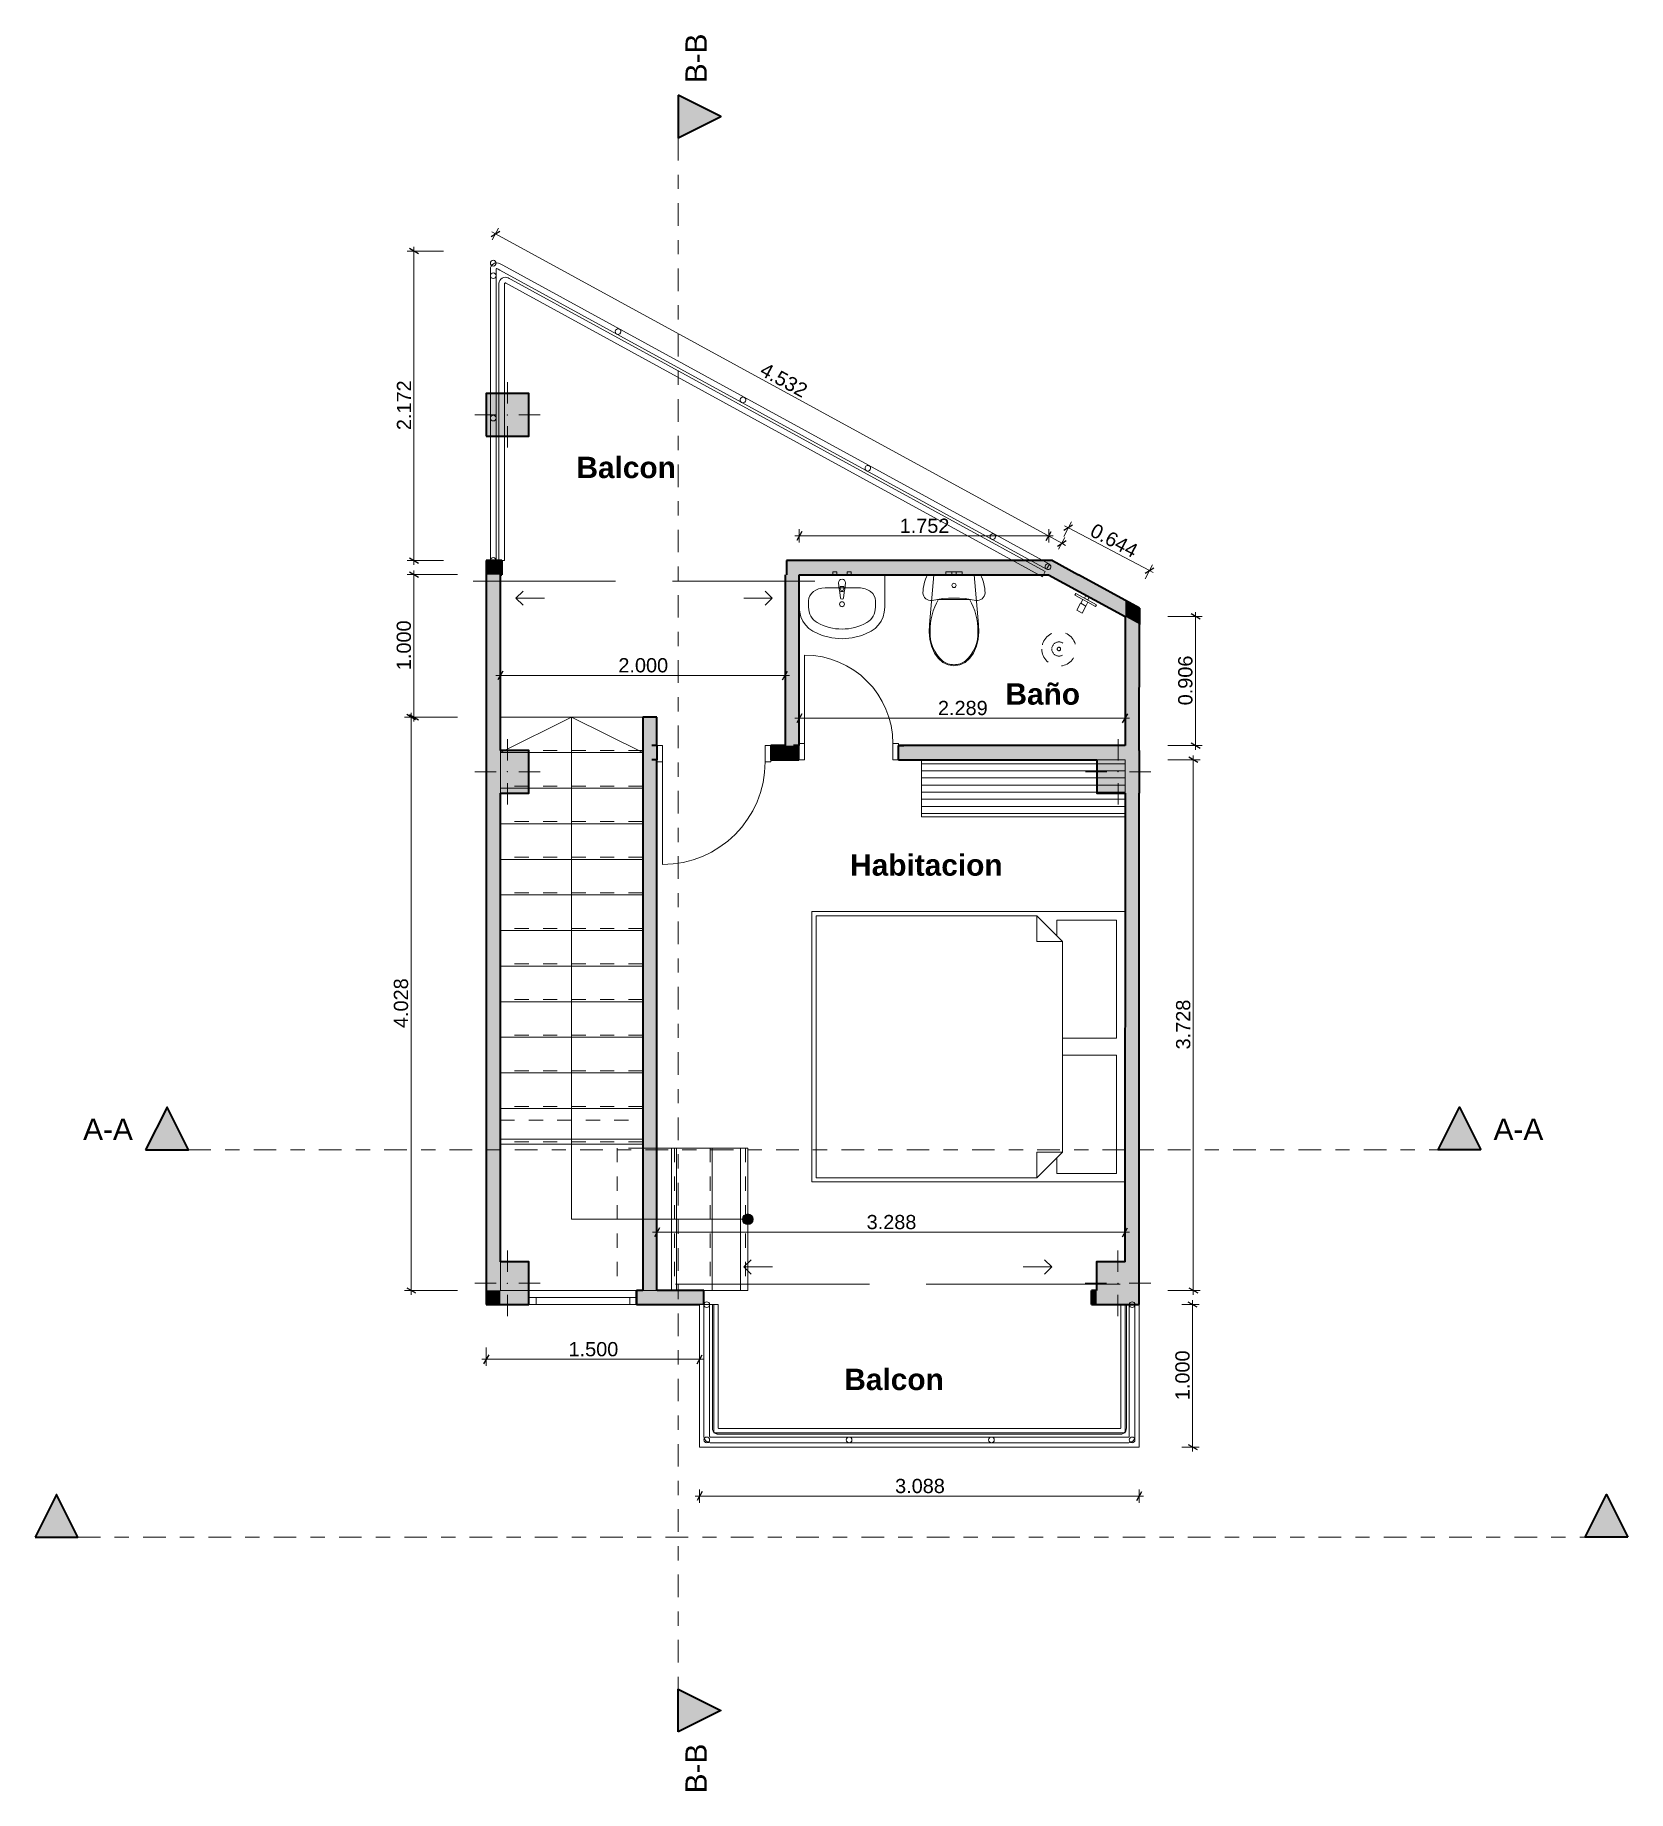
# Model space of a CAD drawing. Header units: metres. Extents: x -2.2 to 9, y -4.4 to 7.9.
import ezdxf

# ---------------------------------------------------------------- set-up
doc = ezdxf.new("R2010")
doc.units = ezdxf.units.M
doc.header["$MEASUREMENT"] = 0
for name, pattern in [('Línea Oculta', [0.15875, 0.105833, -0.052917]), ('Punto & Rayas', [0.335139, 0.15875, -0.088194, 0, -0.088194]), ('Puntos densos', [0.088194, 0, -0.088194]), ('Rayas Pequeñas', [0.141111, 0.070556, -0.070556]), ('Wipeout_Contour', [1, 0, -1])]:
    doc.linetypes.add(name, pattern=pattern)
for name, color, linetype in [('Marcador - Secciones', 7, 'Continuous'), ('Nuevo_Cotas - General', 7, 'Continuous'), ('Nuevo_Dibujo 2D - General', 7, 'Continuous'), ('Nuevo_Estructura - Carga', 7, 'Continuous'), ('Nuevo_Estructura - Escaleras & Barandillas', 7, 'Continuous'), ('Nuevo_Interior - Escaleras & Barandillas', 7, 'Continuous'), ('Nuevo_Interior - Mobiliario', 7, 'Continuous'), ('Nuevo_Puertas ARCHICAD', 7, 'Continuous'), ('Nuevo_Ventanas ARCHICAD', 7, 'Continuous')]:
    doc.layers.add(name, color=color, linetype=linetype)
for name, color, linetype, lineweight, true_color in [('Marcador - Secciones_Pluma_Nº__25', 7, 'Continuous', 35, 0x40a5ff), ('Marcador - Secciones_Pluma_Nº__85', 7, 'Continuous', 20, 0x80c2ff), ('Nuevo_Cotas - General_Pluma_Nº__45', 7, 'Continuous', 25, 0x40a5ff), ('Nuevo_Cotas - General_Pluma_Nº__85', 7, 'Continuous', 20, 0x80c2ff), ('Nuevo_Dibujo 2D - General_Pluma_Nº__82', 7, 'Continuous', 20, 0xaaaaaa), ('Nuevo_Estructura - Carga_Pluma_Nº__160', 7, 'Continuous', 20, 0xb4a35c), ('Nuevo_Estructura - Carga_Pluma_Nº__28', 7, 'Continuous', 35, 0xa80f02), ('Nuevo_Estructura - Carga_Pluma_Nº__87', 7, 'Continuous', 20, 0x6a6a6a), ('Nuevo_Estructura - Escaleras & Barandillas_Pluma_Nº__71', 171, 'Continuous', 20, 0xaaaaff), ('Nuevo_Estructura - Escaleras & Barandillas_Pluma_Nº__91', 171, 'Continuous', 13, 0xaaaaff), ('Nuevo_Interior - Mobiliario_Pluma_Nº__4', 7, 'Continuous', 20, 0x029e21), ('Nuevo_Notas - Textos_Pluma_Nº__86', 7, 'Continuous', 20, 0x5555ff), ('Nuevo_Puertas ARCHICAD_Pluma_Nº__23', 7, 'Continuous', 20, 0xff6600), ('Nuevo_Puertas ARCHICAD_Pluma_Nº__3', 7, 'Continuous', 18, 0xff6600), ('Nuevo_Ventanas ARCHICAD_Pluma_Nº__23', 7, 'Continuous', 20, 0xff6600), ('Nuevo_Ventanas ARCHICAD_Pluma_Nº__3', 7, 'Continuous', 18, 0xff6600)]:
    doc.layers.add(name, color=color, linetype=linetype, lineweight=lineweight, true_color=true_color)
for name, color, linetype, lineweight in [('Nuevo_Cotas - General_Pluma_Nº__46', 5, 'Continuous', 25), ('Nuevo_Dibujo 2D - General_Pluma_Nº__2', 8, 'Continuous', 15), ('Nuevo_Estructura - Carga_Pluma_Nº__20', 1, 'Continuous', 0), ('Nuevo_Estructura - Carga_Pluma_Nº__27', 7, 'Continuous', 35), ('Nuevo_Estructura - Escaleras & Barandillas_Pluma_Nº__11', 171, 'Continuous', 18), ('Nuevo_Interior - Escaleras & Barandillas_Pluma_Nº__11', 171, 'Continuous', 18), ('Nuevo_Interior - Mobiliario_Pluma_Nº__75', 6, 'Continuous', 20), ('Nuevo_Puertas ARCHICAD_Pluma_Nº__141', 7, 'Continuous', 20), ('Nuevo_Puertas ARCHICAD_Pluma_Nº__27', 7, 'Continuous', 35), ('Nuevo_Ventanas ARCHICAD_Pluma_Nº__27', 7, 'Continuous', 35)]:
    doc.layers.add(name, color=color, linetype=linetype, lineweight=lineweight)
doc.styles.add('Estilo_Generado_1', font='')
doc.styles.add('Estilo_Generado_2', font='')
doc.styles.get('Estilo_Generado_1').set_extended_font_data('Arial')
doc.styles.get('Estilo_Generado_2').set_extended_font_data('Arial', bold=True)
doc.dimstyles.new('Estilo_Generado__1', dxfattribs={"dimtxt": 0.1, "dimasz": 0.0475, "dimexe": 0.18, "dimexo": 0.3, "dimgap": 0.09, "dimtad": 1, "dimdec": 3, "dimzin": 0, "dimdsep": 46, "dimtxsty": 'Estilo_Generado_1', "dimblk": 'ARROWHEAD_2', "dimblk1": 'ARROWHEAD_2', "dimblk2": 'ARROWHEAD_2', "dimcen": 0.09, "dimclrd": 256, "dimclre": 256, "dimclrt": 5, "dimadec": 0, "dimazin": 0, "dimtfac": 1, "dimtdec": 4, "dimtmove": 0, "dimatfit": 3, "dimfxl": 1, "dimtolj": 1, "dimtzin": 0, "dimarcsym": 0})
doc.dimstyles.new('Estilo_Generado__2', dxfattribs={"dimtxt": 0.1, "dimasz": 0.0475, "dimexe": 0.18, "dimexo": 0.3, "dimgap": 0.09, "dimtad": 1, "dimtih": 1, "dimtoh": 1, "dimdec": 3, "dimzin": 0, "dimdsep": 46, "dimtxsty": 'Estilo_Generado_1', "dimblk": 'ARROWHEAD_2', "dimblk1": 'ARROWHEAD_2', "dimblk2": 'ARROWHEAD_2', "dimcen": 0.09, "dimclrd": 256, "dimclre": 256, "dimclrt": 5, "dimadec": 0, "dimazin": 0, "dimtfac": 1, "dimtdec": 4, "dimtmove": 0, "dimatfit": 3, "dimfxl": 1, "dimtolj": 1, "dimtzin": 0, "dimarcsym": 0})

msp = doc.modelspace()

# ---------------------------------------------------------------- texts
at = {"layer": 'Nuevo_Notas - Textos_Pluma_Nº__86', "color": 173, "linetype": 'Continuous', "lineweight": 20, "true_color": 0x5555ff, "char_height": 0.15, "attachment_point": 2, "style": 'Estilo_Generado_2'}
for s, insert in [('\\A1;{\\pqc;\\fArial|b1|i0|c0|p34;Balcon}', (1.9838, 4.9561)), ('\\A1;{\\pqc;\\fArial|b1|i0|c0|p34;Baño}', (4.9104, 3.3646)), ('\\A1;{\\pqc;\\fArial|b1|i0|c0|p34;Habitacion}', (4.0928, 2.1634)), ('\\A1;{\\pqc;\\fArial|b1|i0|c0|p34;Balcon}', (3.8657, -1.4499))]:
    msp.add_mtext(s, dxfattribs=dict(at, insert=insert))

# ---------------------------------------------------------------- blocks, each defined once
blk = doc.blocks.new('Puerta Doble Corredera Exterior 24')
at = {"layer": 'Nuevo_Puertas ARCHICAD_Pluma_Nº__141', "color": 7, "linetype": 'Continuous', "lineweight": 20}
for p, q in [((-0.9, 0.265), (-0.85, 0.315)), ((-0.7, 0.265), (-0.9, 0.265)), ((-0.9, 0.265), (-0.85, 0.215)), ((0.7, 0.265), (0.9, 0.265)), ((0.9, 0.265), (0.85, 0.315)), ((0.9, 0.265), (0.85, 0.215))]:
    blk.add_line(p, q, dxfattribs=at)
at = {"layer": 'Nuevo_Puertas ARCHICAD_Pluma_Nº__27', "color": 7, "linetype": 'Continuous', "lineweight": 35}
for p, q in [((-1, 0), (-1, 0.1)), ((1, 0), (1, 0.1))]:
    blk.add_line(p, q, dxfattribs=at)
at = {"layer": 'Nuevo_Puertas ARCHICAD_Pluma_Nº__3', "color": 30, "linetype": 'Continuous', "lineweight": 18, "true_color": 0xff6600}
for p, q in [((-1.2, 0.145), (-0.2, 0.145)), ((1.2, 0.145), (0.2, 0.145))]:
    blk.add_line(p, q, dxfattribs=at)
blk = doc.blocks.new('Muro_1', base_point=(4.978, 4.228))
at = {"layer": 'Nuevo_Estructura - Carga_Pluma_Nº__160', "linetype": 'Continuous', "lineweight": 0, "true_color": 0x5a512e}
for points in [[(1, 4.128), (1.1, 4.128), (1, 4.228)], [(1.1, 4.228), (1, 4.228), (1.1, 4.128)], [(1.1, 4.128), (1.11, 4.128), (1.11, 4.228), (1.1, 4.228)], [(3.11, 4.228), (3.11, 4.128), (4.952, 4.128), (4.769, 4.228)], [(4.769, 4.228), (4.952, 4.128), (4.978, 4.228)], [(4.952, 4.128), (5.161, 4.128), (4.978, 4.228)]]:
    blk.add_hatch(color=59, dxfattribs=at).paths.add_polyline_path(points)
at = {"layer": 'Nuevo_Estructura - Carga_Pluma_Nº__27', "color": 7, "linetype": 'Continuous', "lineweight": 35}
for p, q in [((1.11, 4.228), (1.11, 4.128)), ((3.11, 4.228), (3.11, 4.128))]:
    blk.add_line(p, q, dxfattribs=at)
at = {"layer": 'Nuevo_Estructura - Carga_Pluma_Nº__27', "color": 7, "linetype": 'Continuous', "lineweight": 35, "flags": 128}
for points in [[(1, 4.228), (1, 4.128)], [(1.11, 4.228), (1, 4.228)], [(4.978, 4.228), (3.11, 4.228)], [(4.978, 4.228), (5.161, 4.128)], [(1.1, 4.128), (1.11, 4.128)], [(3.2, 4.128), (4.952, 4.128)]]:
    blk.add_lwpolyline(points, dxfattribs=at)
at = {"layer": 'Nuevo_Puertas ARCHICAD', "color": 21, "linetype": 'Continuous', "lineweight": 18, "true_color": 0xff9955, "rotation": 180}
blk.add_blockref('Puerta Doble Corredera Exterior 24', (2.11, 4.228), dxfattribs=at)
blk = doc.blocks.new('Muro_2', base_point=(4.978, 4.228))
at = {"layer": 'Nuevo_Estructura - Carga_Pluma_Nº__160', "linetype": 'Continuous', "lineweight": 0, "true_color": 0x5a512e}
for points in [[(5.49, 3.948), (5.161, 4.128), (4.952, 4.128), (5.49, 3.834)], [(5.49, 3.948), (5.49, 3.834), (5.59, 3.893)], [(5.49, 3.834), (5.59, 3.779), (5.59, 3.893)]]:
    blk.add_hatch(color=59, dxfattribs=at).paths.add_polyline_path(points)
at = {"layer": 'Nuevo_Estructura - Carga_Pluma_Nº__27', "color": 7, "linetype": 'Continuous', "lineweight": 35, "flags": 128}
for points in [[(4.952, 4.128), (5.49, 3.834)], [(5.59, 3.893), (5.161, 4.128)], [(5.59, 3.893), (5.59, 3.779)]]:
    blk.add_lwpolyline(points, dxfattribs=at)
blk = doc.blocks.new('Muro_3', base_point=(5.59, 3.893))
at = {"layer": 'Nuevo_Estructura - Carga_Pluma_Nº__160', "linetype": 'Continuous', "lineweight": 0, "true_color": 0x5a512e}
for points in [[(5.489, 2.893), (5.589, 2.893), (5.59, 3.779), (5.49, 3.834)], [(5.489, 2.593), (5.488, -0.7), (5.588, -0.7), (5.588, -1), (5.589, 2.593)]]:
    blk.add_hatch(color=59, dxfattribs=at).paths.add_polyline_path(points)
at = {"layer": 'Nuevo_Estructura - Carga_Pluma_Nº__27', "color": 7, "linetype": 'Continuous', "lineweight": 35, "flags": 128}
for points in [[(5.49, 3.834), (5.489, 2.928)], [(5.589, 2.893), (5.59, 3.779)], [(5.489, 2.593), (5.488, -0.7)], [(5.588, -1), (5.589, 2.593)]]:
    blk.add_lwpolyline(points, dxfattribs=at)
blk = doc.blocks.new('Muro_4', base_point=(3.1, 4.228))
at = {"layer": 'Nuevo_Estructura - Carga_Pluma_Nº__160', "linetype": 'Continuous', "lineweight": 0, "true_color": 0x5a512e}
for points in [[(3.2, 2.928), (3.2, 4.128), (3.1, 4.128), (3.1, 2.928)], [(3.1, 2.928), (3.1, 2.828), (3.2, 2.928)], [(3.197, 2.924), (3.1, 2.828), (3.197, 2.828)]]:
    blk.add_hatch(color=59, dxfattribs=at).paths.add_polyline_path(points)
at = {"layer": 'Nuevo_Estructura - Carga_Pluma_Nº__27', "color": 7, "linetype": 'Continuous', "lineweight": 35, "flags": 128}
for points in [[(3.1, 4.128), (3.1, 2.928)], [(3.2, 2.928), (3.2, 4.128)]]:
    blk.add_lwpolyline(points, dxfattribs=at)
blk = doc.blocks.new('Puerta 24')
at = {"layer": 'Nuevo_Puertas ARCHICAD_Pluma_Nº__141', "color": 7, "linetype": 'Continuous', "lineweight": 20}
blk.add_arc((0.31, 0), 0.62, 90, 180, dxfattribs=at)
at = {"layer": 'Nuevo_Puertas ARCHICAD_Pluma_Nº__23', "color": 30, "linetype": 'Continuous', "lineweight": 20, "true_color": 0xff6600}
for p, q in [((-0.31, 0), (-0.35, 0)), ((-0.35, 0), (-0.35, -0.115)), ((-0.31, -0.115), (-0.31, 0)), ((0.35, 0), (0.31, 0)), ((0.31, 0), (0.31, -0.115)), ((0.35, -0.115), (0.35, 0)), ((-0.35, -0.115), (-0.31, -0.115)), ((0.31, -0.115), (0.35, -0.115))]:
    blk.add_line(p, q, dxfattribs=at)
at = {"layer": 'Nuevo_Puertas ARCHICAD_Pluma_Nº__27', "color": 7, "linetype": 'Continuous', "lineweight": 35}
for p, q in [((-0.35, -0.015), (-0.387, -0.015)), ((-0.35, -0.015), (-0.387, -0.015)), ((-0.35, -0.115), (-0.387, -0.115)), ((-0.35, -0.115), (-0.387, -0.115)), ((-0.35, -0.115), (-0.35, -0.015)), ((-0.35, -0.115), (-0.35, -0.015)), ((0.35, -0.115), (0.35, -0.015)), ((0.35, -0.115), (0.35, -0.015)), ((0.35, -0.015), (0.387, -0.015)), ((0.35, -0.015), (0.387, -0.015)), ((0.35, -0.115), (0.387, -0.115)), ((0.35, -0.115), (0.387, -0.115))]:
    blk.add_line(p, q, dxfattribs=at)
at = {"layer": 'Nuevo_Puertas ARCHICAD_Pluma_Nº__3', "color": 30, "linetype": 'Continuous', "lineweight": 18, "true_color": 0xff6600}
blk.add_line((0.31, 0), (0.31, 0.62), dxfattribs=at)
blk = doc.blocks.new('Muro_5', base_point=(3.1, 2.928))
at = {"layer": 'Nuevo_Estructura - Carga_Pluma_Nº__160', "linetype": 'Continuous', "lineweight": 0, "true_color": 0x5a512e}
blk.add_hatch(color=59, dxfattribs=at).paths.add_polyline_path([(5.489, 2.928), (3.897, 2.928), (3.897, 2.828), (5.289, 2.828), (5.289, 2.893), (5.489, 2.893)])
at = {"layer": 'Nuevo_Estructura - Carga_Pluma_Nº__27', "color": 7, "linetype": 'Continuous', "lineweight": 35}
for p, q in [((3.197, 2.928), (3.16, 2.928)), ((3.197, 2.828), (3.197, 2.928)), ((3.897, 2.928), (3.934, 2.928)), ((3.897, 2.828), (3.897, 2.928)), ((3.197, 2.828), (3.16, 2.828)), ((3.897, 2.828), (3.934, 2.828))]:
    blk.add_line(p, q, dxfattribs=at)
at = {"layer": 'Nuevo_Estructura - Carga_Pluma_Nº__27', "color": 7, "linetype": 'Continuous', "lineweight": 35, "flags": 128}
for points in [[(5.489, 2.928), (3.897, 2.928)], [(3.1, 2.828), (3.197, 2.828)], [(3.897, 2.828), (5.289, 2.828)]]:
    blk.add_lwpolyline(points, dxfattribs=at)
at = {"layer": 'Nuevo_Puertas ARCHICAD', "color": 21, "linetype": 'Continuous', "lineweight": 18, "true_color": 0xff9955, "xscale": -1}
blk.add_blockref('Puerta 24', (3.547, 2.943), dxfattribs=at)
blk = doc.blocks.new('Muro_6', base_point=(1, -1))
at = {"layer": 'Nuevo_Estructura - Carga_Pluma_Nº__160', "linetype": 'Continuous', "lineweight": 0, "true_color": 0x5a512e}
for points in [[(1, 4.128), (1, 2.893), (1.1, 2.893), (1.1, 4.128)], [(1.1, 2.593), (1, 2.593), (1, -0.7), (1.1, -0.7)]]:
    blk.add_hatch(color=59, dxfattribs=at).paths.add_polyline_path(points)
at = {"layer": 'Nuevo_Estructura - Carga_Pluma_Nº__27', "color": 7, "linetype": 'Continuous', "lineweight": 35, "flags": 128}
for points in [[(1, 4.128), (1, 2.893)], [(1.1, 2.893), (1.1, 4.128)], [(1, 2.593), (1, -0.7)], [(1.1, -0.7), (1.1, 2.593)]]:
    blk.add_lwpolyline(points, dxfattribs=at)
blk = doc.blocks.new('Muro_7', base_point=(2.1, 3.128))
at = {"layer": 'Nuevo_Estructura - Carga_Pluma_Nº__160', "linetype": 'Continuous', "lineweight": 0, "true_color": 0x5a512e}
blk.add_hatch(color=59, dxfattribs=at).paths.add_polyline_path([(2.1, 3.128), (2.1, -0.9), (2.2, -0.9), (2.2, 3.128)])
at = {"layer": 'Nuevo_Estructura - Carga_Pluma_Nº__27', "color": 7, "linetype": 'Continuous', "lineweight": 35, "flags": 128}
for points in [[(2.1, 3.128), (2.1, -0.9)], [(2.2, 3.128), (2.1, 3.128)], [(2.2, 2.928), (2.2, 3.128)], [(2.2, -0.9), (2.2, 2.828)]]:
    blk.add_lwpolyline(points, dxfattribs=at)
blk = doc.blocks.new('Puerta 24_2')
at = {"layer": 'Nuevo_Puertas ARCHICAD_Pluma_Nº__141', "color": 7, "linetype": 'Continuous', "lineweight": 20}
blk.add_arc((0.36, 0), 0.72, 90, 180, dxfattribs=at)
at = {"layer": 'Nuevo_Puertas ARCHICAD_Pluma_Nº__23', "color": 30, "linetype": 'Continuous', "lineweight": 20, "true_color": 0xff6600}
for p, q in [((-0.36, 0), (-0.4, 0)), ((-0.4, 0), (-0.4, -0.115)), ((-0.36, -0.115), (-0.36, 0)), ((0.4, 0), (0.36, 0)), ((0.36, 0), (0.36, -0.115)), ((0.4, -0.115), (0.4, 0)), ((-0.4, -0.115), (-0.36, -0.115)), ((0.36, -0.115), (0.4, -0.115))]:
    blk.add_line(p, q, dxfattribs=at)
at = {"layer": 'Nuevo_Puertas ARCHICAD_Pluma_Nº__27', "color": 7, "linetype": 'Continuous', "lineweight": 35}
for p, q in [((-0.4, -0.015), (-0.437, -0.015)), ((-0.4, -0.015), (-0.437, -0.015)), ((-0.4, -0.115), (-0.437, -0.115)), ((-0.4, -0.115), (-0.437, -0.115)), ((-0.4, -0.115), (-0.4, -0.015)), ((-0.4, -0.115), (-0.4, -0.015)), ((0.4, -0.115), (0.4, -0.015)), ((0.4, -0.115), (0.4, -0.015)), ((0.4, -0.015), (0.437, -0.015)), ((0.4, -0.015), (0.437, -0.015)), ((0.4, -0.115), (0.437, -0.115)), ((0.4, -0.115), (0.437, -0.115))]:
    blk.add_line(p, q, dxfattribs=at)
at = {"layer": 'Nuevo_Puertas ARCHICAD_Pluma_Nº__3', "color": 30, "linetype": 'Continuous', "lineweight": 18, "true_color": 0xff6600}
blk.add_line((0.36, 0), (0.36, 0.72), dxfattribs=at)
blk = doc.blocks.new('Muro_8', base_point=(2.1, 2.928))
at = {"layer": 'Nuevo_Estructura - Carga_Pluma_Nº__160', "linetype": 'Continuous', "lineweight": 0, "true_color": 0x5a512e}
blk.add_hatch(color=59, dxfattribs=at).paths.add_polyline_path([(3, 2.928), (3, 2.828), (3.1, 2.828), (3.1, 2.928)])
at = {"layer": 'Nuevo_Estructura - Carga_Pluma_Nº__27', "color": 7, "linetype": 'Continuous', "lineweight": 35}
for p, q in [((2.2, 2.928), (2.163, 2.928)), ((2.2, 2.928), (2.2, 2.828)), ((3, 2.928), (3.037, 2.928)), ((3, 2.928), (3, 2.828)), ((2.2, 2.828), (2.163, 2.828)), ((3, 2.828), (3.037, 2.828))]:
    blk.add_line(p, q, dxfattribs=at)
at = {"layer": 'Nuevo_Estructura - Carga_Pluma_Nº__27', "color": 7, "linetype": 'Continuous', "lineweight": 35, "flags": 128}
for points in [[(3.1, 2.928), (3, 2.928)], [(3, 2.828), (3.1, 2.828)]]:
    blk.add_lwpolyline(points, dxfattribs=at)
at = {"layer": 'Nuevo_Puertas ARCHICAD', "color": 21, "linetype": 'Continuous', "lineweight": 18, "true_color": 0xff9955, "rotation": 180}
blk.add_blockref('Puerta 24_2', (2.6, 2.813), dxfattribs=at)
blk = doc.blocks.new('Ventana Vertical Multi-Faja 24')
at = {"layer": 'Nuevo_Ventanas ARCHICAD_Pluma_Nº__23', "color": 30, "linetype": 'Continuous', "lineweight": 20, "true_color": 0xff6600}
for p, q in [((-0.379, 0), (-0.329, 0)), ((-0.329, 0), (-0.329, -0.05)), ((0.329, -0.05), (0.329, 0)), ((0.329, 0), (0.379, 0)), ((-0.329, -0.05), (-0.379, -0.05)), ((0.379, -0.05), (0.329, -0.05))]:
    blk.add_line(p, q, dxfattribs=at)
at = {"layer": 'Nuevo_Ventanas ARCHICAD_Pluma_Nº__27', "color": 7, "linetype": 'Continuous', "lineweight": 35}
for p, q in [((-0.379, 0), (-0.379, 0.05)), ((-0.379, -0.05), (-0.379, 0)), ((-0.379, -0.05), (-0.379, 0)), ((0.379, 0), (0.379, 0.05)), ((0.379, -0.05), (0.379, 0)), ((0.379, -0.05), (0.379, 0))]:
    blk.add_line(p, q, dxfattribs=at)
at = {"layer": 'Nuevo_Ventanas ARCHICAD_Pluma_Nº__3', "color": 30, "linetype": 'Continuous', "lineweight": 18, "true_color": 0xff6600}
for p, q in [((-0.379, 0.05), (0.379, 0.05)), ((-0.329, 0), (0.329, 0)), ((-0.379, -0.05), (0.379, -0.05)), ((0.329, -0.05), (-0.329, -0.05))]:
    blk.add_line(p, q, dxfattribs=at)
blk = doc.blocks.new('Puerta Doble Corredera Exterior 24_2')
at = {"layer": 'Nuevo_Puertas ARCHICAD_Pluma_Nº__141', "color": 7, "linetype": 'Continuous', "lineweight": 20}
for p, q in [((-1.081, 0.265), (-1.031, 0.315)), ((-0.881, 0.265), (-1.081, 0.265)), ((-1.081, 0.265), (-1.031, 0.215)), ((0.881, 0.265), (1.081, 0.265)), ((1.081, 0.265), (1.031, 0.315)), ((1.081, 0.265), (1.031, 0.215))]:
    blk.add_line(p, q, dxfattribs=at)
at = {"layer": 'Nuevo_Puertas ARCHICAD_Pluma_Nº__27', "color": 7, "linetype": 'Continuous', "lineweight": 35}
for p, q in [((-1.362, 0), (-1.362, 0.1)), ((1.362, 0), (1.362, 0.1))]:
    blk.add_line(p, q, dxfattribs=at)
at = {"layer": 'Nuevo_Puertas ARCHICAD_Pluma_Nº__3', "color": 30, "linetype": 'Continuous', "lineweight": 18, "true_color": 0xff6600}
for p, q in [((-1.562, 0.145), (-0.2, 0.145)), ((1.562, 0.145), (0.2, 0.145))]:
    blk.add_line(p, q, dxfattribs=at)
blk = doc.blocks.new('Muro_9', base_point=(5.488, -1))
at = {"layer": 'Nuevo_Estructura - Carga_Pluma_Nº__160', "linetype": 'Continuous', "lineweight": 0, "true_color": 0x5a512e}
for points in [[(2.057, -0.9), (2.057, -1), (2.53, -1), (2.53, -0.9)], [(5.253, -1), (5.288, -1), (5.288, -0.9), (5.253, -0.9)]]:
    blk.add_hatch(color=59, dxfattribs=at).paths.add_polyline_path(points)
at = {"layer": 'Nuevo_Estructura - Carga_Pluma_Nº__27', "color": 7, "linetype": 'Continuous', "lineweight": 35}
for p, q in [((1.3, -0.95), (1.3, -0.9)), ((1.3, -1), (1.3, -0.95)), ((2.057, -0.95), (2.057, -0.9)), ((2.057, -1), (2.057, -0.95)), ((2.53, -1), (2.53, -0.9)), ((5.253, -1), (5.253, -0.9))]:
    blk.add_line(p, q, dxfattribs=at)
at = {"layer": 'Nuevo_Estructura - Carga_Pluma_Nº__27', "color": 7, "linetype": 'Continuous', "lineweight": 35, "flags": 128}
for points in [[(2.1, -0.9), (2.057, -0.9)], [(2.53, -0.9), (2.2, -0.9)], [(5.288, -0.9), (5.253, -0.9)], [(2.057, -1), (2.53, -1)], [(5.253, -1), (5.288, -1)]]:
    blk.add_lwpolyline(points, dxfattribs=at)
at = {"layer": 'Nuevo_Puertas ARCHICAD', "color": 21, "linetype": 'Continuous', "lineweight": 18, "true_color": 0xff9955}
blk.add_blockref('Puerta Doble Corredera Exterior 24_2', (3.892, -1), dxfattribs=at)
at = {"layer": 'Nuevo_Ventanas ARCHICAD', "color": 21, "linetype": 'Continuous', "lineweight": 18, "true_color": 0xff9955, "xscale": -1}
blk.add_blockref('Ventana Vertical Multi-Faja 24', (1.679, -0.95), dxfattribs=at)
blk = doc.blocks.new('Muro_10', base_point=(2.5, -1))
at = {"color": 254, "linetype": 'Wipeout_Contour', "lineweight": 0, "ltscale": 9.702867}
blk.add_wipeout([(2.6, -1.9), (2.5, -2), (2.6, -2)], dxfattribs=at).dxf.layer = 'Nuevo_Estructura - Carga'
at = {"color": 254, "linetype": 'Wipeout_Contour', "lineweight": 0, "ltscale": 12.142264}
blk.add_wipeout([(2.6, -1.9), (2.6, -1), (2.5, -1), (2.5, -1.9)], dxfattribs=at).dxf.layer = 'Nuevo_Estructura - Carga'
at = {"layer": 'Nuevo_Estructura - Carga_Pluma_Nº__87', "color": 251, "linetype": 'Continuous', "lineweight": 20, "true_color": 0x6a6a6a, "flags": 128}
blk.add_lwpolyline([(2.5, -1), (2.6, -1)], dxfattribs=at)
at = {"color": 254, "linetype": 'Wipeout_Contour', "lineweight": 0, "ltscale": 9.7435}
blk.add_wipeout([(2.5, -2), (2.6, -1.9), (2.5, -1.9)], dxfattribs=at).dxf.layer = 'Nuevo_Estructura - Carga'
at = {"layer": 'Nuevo_Estructura - Carga_Pluma_Nº__87', "color": 251, "linetype": 'Continuous', "lineweight": 20, "true_color": 0x6a6a6a, "flags": 128}
for points in [[(2.5, -1), (2.5, -2)], [(2.6, -1.9), (2.6, -1)], [(2.5, -2), (2.6, -2)]]:
    blk.add_lwpolyline(points, dxfattribs=at)
blk = doc.blocks.new('Muro_11', base_point=(2.5, -2))
at = {"color": 254, "linetype": 'Wipeout_Contour', "lineweight": 0, "ltscale": 17.087885}
blk.add_wipeout([(5.488, -1.9), (5.588, -2), (5.588, -1.9)], dxfattribs=at).dxf.layer = 'Nuevo_Estructura - Carga'
at = {"color": 254, "linetype": 'Wipeout_Contour', "lineweight": 0, "ltscale": 18.543993}
blk.add_wipeout([(5.488, -1.9), (2.6, -1.9), (2.6, -2), (5.488, -2)], dxfattribs=at).dxf.layer = 'Nuevo_Estructura - Carga'
at = {"color": 254, "linetype": 'Wipeout_Contour', "lineweight": 0, "ltscale": 18.301609}
blk.add_wipeout([(5.488, -1.9), (5.488, -2), (5.588, -2)], dxfattribs=at).dxf.layer = 'Nuevo_Estructura - Carga'
at = {"layer": 'Nuevo_Estructura - Carga_Pluma_Nº__87', "color": 251, "linetype": 'Continuous', "lineweight": 20, "true_color": 0x6a6a6a, "flags": 128}
for points in [[(5.488, -1.9), (2.6, -1.9)], [(5.588, -2), (5.588, -1.9)], [(2.6, -2), (5.588, -2)]]:
    blk.add_lwpolyline(points, dxfattribs=at)
blk = doc.blocks.new('Muro_12', base_point=(5.588, -2))
at = {"color": 254, "linetype": 'Wipeout_Contour', "lineweight": 0, "ltscale": 23.09539}
blk.add_wipeout([(5.488, -1), (5.488, -1.9), (5.588, -1.9), (5.588, -1)], dxfattribs=at).dxf.layer = 'Nuevo_Estructura - Carga'
at = {"layer": 'Nuevo_Estructura - Carga_Pluma_Nº__87', "color": 251, "linetype": 'Continuous', "lineweight": 20, "true_color": 0x6a6a6a, "flags": 128}
for points in [[(5.488, -1), (5.488, -1.9)], [(5.588, -1.9), (5.588, -1)]]:
    blk.add_lwpolyline(points, dxfattribs=at)
blk = doc.blocks.new('Barandilla_1')
at = {"layer": 'Nuevo_Interior - Escaleras & Barandillas_Pluma_Nº__11', "color": 171, "linetype": 'Continuous', "lineweight": 18}
for p, q in [((2.53, -1), (2.53, -1.909)), ((2.57, -1), (2.53, -1)), ((2.53, -1), (2.53, -1.909)), ((2.57, -1), (2.53, -1)), ((2.57, -1.909), (2.57, -1)), ((2.57, -1.909), (2.57, -1)), ((2.59, -1), (2.59, -1.849)), ((2.63, -1), (2.59, -1)), ((2.63, -1.849), (2.63, -1)), ((5.498, -1), (5.458, -1)), ((5.458, -1), (5.458, -1.824)), ((5.498, -1.824), (5.498, -1)), ((5.558, -1), (5.518, -1)), ((5.518, -1), (5.518, -1.884)), ((5.558, -1), (5.518, -1)), ((5.518, -1), (5.518, -1.884)), ((5.558, -1.884), (5.558, -1)), ((5.558, -1.884), (5.558, -1)), ((2.59, -1.849), (2.59, -1.865)), ((2.63, -1.864), (2.63, -1.849)), ((5.458, -1.824), (5.458, -1.84)), ((5.458, -1.84), (5.458, -1.864)), ((5.498, -1.84), (5.498, -1.824)), ((5.498, -1.866), (5.498, -1.84)), ((2.53, -1.909), (2.53, -1.925)), ((2.53, -1.909), (2.53, -1.925)), ((2.53, -1.925), (2.53, -1.926)), ((2.53, -1.925), (2.53, -1.926)), ((2.53, -1.926), (2.531, -1.937)), ((2.53, -1.926), (2.531, -1.937)), ((2.531, -1.937), (2.536, -1.948)), ((2.531, -1.937), (2.536, -1.948)), ((2.536, -1.948), (2.543, -1.957)), ((2.536, -1.948), (2.543, -1.957)), ((2.543, -1.957), (2.552, -1.964)), ((2.543, -1.957), (2.552, -1.964)), ((2.552, -1.964), (2.56, -1.968)), ((2.552, -1.964), (2.56, -1.968)), ((2.56, -1.968), (2.563, -1.969)), ((2.56, -1.968), (2.563, -1.969)), ((2.563, -1.969), (2.574, -1.97)), ((2.563, -1.969), (2.574, -1.97)), ((2.57, -1.924), (2.57, -1.909)), ((2.57, -1.924), (2.57, -1.909)), ((2.57, -1.926), (2.57, -1.924)), ((2.57, -1.926), (2.57, -1.924)), ((2.571, -1.927), (2.57, -1.926)), ((2.571, -1.927), (2.57, -1.926)), ((2.572, -1.928), (2.571, -1.927)), ((2.572, -1.928), (2.571, -1.927)), ((2.573, -1.929), (2.572, -1.928)), ((2.573, -1.929), (2.572, -1.928)), ((2.574, -1.93), (2.573, -1.929)), ((2.574, -1.93), (2.573, -1.929)), ((2.576, -1.93), (2.574, -1.93)), ((2.576, -1.93), (2.574, -1.93)), ((2.574, -1.97), (2.6, -1.97)), ((2.574, -1.97), (2.6, -1.97)), ((2.6, -1.93), (2.576, -1.93)), ((2.576, -1.93), (2.576, -1.93)), ((2.6, -1.93), (2.576, -1.93)), ((2.576, -1.93), (2.576, -1.93)), ((2.59, -1.865), (2.59, -1.866)), ((2.59, -1.866), (2.591, -1.877)), ((2.591, -1.877), (2.596, -1.888)), ((2.596, -1.888), (2.603, -1.897)), ((2.616, -1.93), (2.6, -1.93)), ((2.616, -1.93), (2.6, -1.93)), ((2.6, -1.97), (2.616, -1.97)), ((2.6, -1.97), (2.616, -1.97)), ((2.603, -1.897), (2.612, -1.904)), ((2.612, -1.904), (2.62, -1.907)), ((5.497, -1.93), (2.616, -1.93)), ((5.497, -1.93), (2.616, -1.93)), ((2.616, -1.97), (5.497, -1.97)), ((2.616, -1.97), (5.497, -1.97)), ((2.62, -1.907), (2.623, -1.909)), ((2.623, -1.909), (2.634, -1.91)), ((2.63, -1.866), (2.63, -1.864)), ((2.631, -1.867), (2.63, -1.866)), ((2.632, -1.868), (2.631, -1.867)), ((2.633, -1.869), (2.632, -1.868)), ((2.634, -1.87), (2.633, -1.869)), ((2.636, -1.87), (2.634, -1.87)), ((2.634, -1.91), (2.66, -1.91)), ((2.66, -1.87), (2.636, -1.87)), ((2.636, -1.87), (2.636, -1.87)), ((2.676, -1.87), (2.66, -1.87)), ((2.66, -1.91), (2.676, -1.91)), ((5.437, -1.87), (2.676, -1.87)), ((2.676, -1.91), (5.437, -1.91)), ((5.452, -1.87), (5.437, -1.87)), ((5.437, -1.91), (5.453, -1.91)), ((5.455, -1.87), (5.452, -1.87)), ((5.453, -1.91), (5.455, -1.91)), ((5.456, -1.869), (5.455, -1.87)), ((5.455, -1.91), (5.465, -1.909)), ((5.457, -1.868), (5.456, -1.869)), ((5.458, -1.867), (5.457, -1.868)), ((5.458, -1.864), (5.458, -1.866)), ((5.458, -1.864), (5.458, -1.864)), ((5.458, -1.866), (5.458, -1.867)), ((5.465, -1.909), (5.476, -1.904)), ((5.476, -1.904), (5.485, -1.897)), ((5.485, -1.897), (5.493, -1.888)), ((5.493, -1.888), (5.496, -1.88)), ((5.496, -1.88), (5.497, -1.877)), ((5.497, -1.877), (5.498, -1.866)), ((5.512, -1.93), (5.497, -1.93)), ((5.512, -1.93), (5.497, -1.93)), ((5.497, -1.97), (5.513, -1.97)), ((5.497, -1.97), (5.513, -1.97)), ((5.515, -1.93), (5.512, -1.93)), ((5.515, -1.93), (5.512, -1.93)), ((5.513, -1.97), (5.515, -1.97)), ((5.513, -1.97), (5.515, -1.97)), ((5.516, -1.929), (5.515, -1.93)), ((5.516, -1.929), (5.515, -1.93)), ((5.515, -1.97), (5.525, -1.969)), ((5.515, -1.97), (5.525, -1.969)), ((5.517, -1.928), (5.516, -1.929)), ((5.517, -1.928), (5.516, -1.929)), ((5.518, -1.927), (5.517, -1.928)), ((5.518, -1.927), (5.517, -1.928)), ((5.518, -1.884), (5.518, -1.9)), ((5.518, -1.884), (5.518, -1.9)), ((5.518, -1.9), (5.518, -1.924)), ((5.518, -1.9), (5.518, -1.924)), ((5.518, -1.924), (5.518, -1.926)), ((5.518, -1.924), (5.518, -1.924)), ((5.518, -1.924), (5.518, -1.926)), ((5.518, -1.924), (5.518, -1.924)), ((5.518, -1.926), (5.518, -1.927)), ((5.518, -1.926), (5.518, -1.927)), ((5.525, -1.969), (5.536, -1.964)), ((5.525, -1.969), (5.536, -1.964)), ((5.536, -1.964), (5.545, -1.957)), ((5.536, -1.964), (5.545, -1.957)), ((5.545, -1.957), (5.553, -1.948)), ((5.545, -1.957), (5.553, -1.948)), ((5.553, -1.948), (5.556, -1.94)), ((5.553, -1.948), (5.556, -1.94)), ((5.556, -1.94), (5.557, -1.937)), ((5.556, -1.94), (5.557, -1.937)), ((5.557, -1.937), (5.558, -1.926)), ((5.557, -1.937), (5.558, -1.926)), ((5.558, -1.9), (5.558, -1.884)), ((5.558, -1.9), (5.558, -1.884)), ((5.558, -1.926), (5.558, -1.9)), ((5.558, -1.926), (5.558, -1.9))]:
    blk.add_line(p, q, dxfattribs=at)
at = {"layer": 'Nuevo_Interior - Escaleras & Barandillas_Pluma_Nº__11', "color": 171, "linetype": 'Continuous', "lineweight": 18, "flags": 128}
for points in [[(2.53, -1, 1), (2.57, -1, 1)], [(5.558, -1, 1), (5.518, -1, 1)], [(2.53, -1.95, 1), (2.57, -1.95, 1)], [(3.55, -1.97, 1), (3.55, -1.93, 1)], [(4.55, -1.97, 1), (4.55, -1.93, 1)], [(5.538, -1.97, 1), (5.538, -1.93, 1)]]:
    blk.add_lwpolyline(points, format="xyb", close=True, dxfattribs=at)
blk = doc.blocks.new('Barandilla_2')
at = {"layer": 'Nuevo_Interior - Escaleras & Barandillas_Pluma_Nº__11', "color": 171, "linetype": 'Continuous', "lineweight": 18}
for p, q in [((1.036, 6.296), (1.031, 6.285)), ((1.036, 6.296), (1.031, 6.285)), ((1.043, 6.305), (1.036, 6.296)), ((1.043, 6.305), (1.036, 6.296)), ((1.052, 6.312), (1.043, 6.305)), ((1.052, 6.312), (1.043, 6.305)), ((1.058, 6.315), (1.052, 6.312)), ((1.058, 6.315), (1.052, 6.312)), ((1.063, 6.317), (1.058, 6.315)), ((1.063, 6.317), (1.058, 6.315)), ((1.074, 6.319), (1.063, 6.317)), ((1.074, 6.319), (1.063, 6.317)), ((1.086, 6.317), (1.074, 6.319)), ((1.086, 6.317), (1.074, 6.319)), ((1.095, 6.314), (1.086, 6.317)), ((1.095, 6.314), (1.086, 6.317)), ((1.103, 6.309), (1.095, 6.314)), ((1.103, 6.309), (1.095, 6.314)), ((1.117, 6.302), (1.103, 6.309)), ((1.117, 6.302), (1.103, 6.309)), ((4.957, 4.201), (1.117, 6.302)), ((4.957, 4.201), (1.117, 6.302)), ((1.031, 6.285), (1.03, 6.275)), ((1.031, 6.285), (1.03, 6.275)), ((1.03, 6.275), (1.03, 6.273)), ((1.03, 6.275), (1.03, 6.273)), ((1.03, 6.273), (1.03, 6.259)), ((1.03, 6.273), (1.03, 6.259)), ((1.03, 6.259), (1.03, 4.228)), ((1.03, 6.259), (1.03, 4.228)), ((1.07, 6.275), (1.071, 6.276)), ((1.07, 6.275), (1.071, 6.276)), ((1.07, 6.272), (1.07, 6.275)), ((1.07, 6.272), (1.07, 6.275)), ((1.07, 6.259), (1.07, 6.272)), ((1.07, 6.259), (1.07, 6.272)), ((1.07, 4.228), (1.07, 6.259)), ((1.07, 4.228), (1.07, 6.259)), ((1.071, 6.276), (1.072, 6.277)), ((1.071, 6.276), (1.072, 6.277)), ((1.072, 6.277), (1.073, 6.278)), ((1.072, 6.277), (1.073, 6.278)), ((1.073, 6.278), (1.074, 6.278)), ((1.073, 6.278), (1.074, 6.278)), ((1.074, 6.278), (1.074, 6.278)), ((1.074, 6.278), (1.075, 6.278)), ((1.074, 6.278), (1.074, 6.278)), ((1.074, 6.278), (1.075, 6.278)), ((1.075, 6.278), (1.076, 6.278)), ((1.075, 6.278), (1.076, 6.278)), ((1.076, 6.278), (1.079, 6.277)), ((1.076, 6.278), (1.079, 6.277)), ((1.079, 6.277), (1.084, 6.274)), ((1.079, 6.277), (1.084, 6.274)), ((1.084, 6.274), (1.097, 6.267)), ((1.084, 6.274), (1.097, 6.267)), ((1.091, 6.184), (1.09, 6.174)), ((1.09, 6.174), (1.09, 6.172)), ((1.09, 6.172), (1.09, 6.157)), ((1.096, 6.195), (1.091, 6.184)), ((1.103, 6.204), (1.096, 6.195)), ((1.097, 6.267), (4.937, 4.166)), ((1.097, 6.267), (4.937, 4.166)), ((1.112, 6.211), (1.103, 6.204)), ((1.118, 6.214), (1.112, 6.211)), ((1.123, 6.216), (1.118, 6.214)), ((1.134, 6.217), (1.123, 6.216)), ((1.13, 6.173), (1.131, 6.175)), ((1.13, 6.171), (1.13, 6.173)), ((1.13, 6.157), (1.13, 6.171)), ((1.131, 6.175), (1.132, 6.176)), ((1.132, 6.176), (1.133, 6.176)), ((1.133, 6.176), (1.134, 6.177)), ((1.146, 6.216), (1.134, 6.217)), ((1.134, 6.177), (1.134, 6.177)), ((1.134, 6.177), (1.135, 6.177)), ((1.135, 6.177), (1.136, 6.177)), ((1.136, 6.177), (1.139, 6.176)), ((1.139, 6.176), (1.144, 6.173)), ((1.144, 6.173), (1.157, 6.166)), ((1.155, 6.212), (1.146, 6.216)), ((1.163, 6.208), (1.155, 6.212)), ((1.177, 6.201), (1.163, 6.208)), ((4.928, 4.149), (1.177, 6.201)), ((1.09, 6.157), (1.09, 4.228)), ((1.13, 4.228), (1.13, 6.157)), ((1.157, 6.166), (4.909, 4.113)), ((1.03, 4.228), (1.07, 4.228)), ((1.03, 4.228), (1.07, 4.228)), ((1.09, 4.228), (1.13, 4.228)), ((4.937, 4.166), (4.957, 4.201)), ((4.937, 4.166), (4.957, 4.201)), ((4.909, 4.113), (4.928, 4.149))]:
    blk.add_line(p, q, dxfattribs=at)
at = {"layer": 'Nuevo_Interior - Escaleras & Barandillas_Pluma_Nº__11', "color": 171, "linetype": 'Continuous', "lineweight": 18, "flags": 128}
for points in [[(1.07, 6.316, 1), (1.03, 6.316, 1)], [(1.07, 6.228, 1), (1.03, 6.228, 1)], [(1.918, 5.818, 1), (1.937, 5.853, 1)], [(2.795, 5.338, 1), (2.814, 5.373, 1)], [(1.07, 5.228, 1), (1.03, 5.228, 1)], [(3.672, 4.858, 1), (3.691, 4.893, 1)], [(4.55, 4.378, 1), (4.569, 4.413, 1)], [(1.07, 4.228, 1), (1.03, 4.228, 1)], [(4.937, 4.166, 1), (4.957, 4.201, 1)]]:
    blk.add_lwpolyline(points, format="xyb", close=True, dxfattribs=at)
blk = doc.blocks.new('Cama Doble 04 24')
at = {"layer": 'Nuevo_Interior - Mobiliario_Pluma_Nº__4', "color": 104, "linetype": 'Continuous', "lineweight": 20, "true_color": 0x029e21}
for p, q in [((0.21, 1.76), (0.21, 1.58)), ((1.69, 1.76), (1.69, 1.58)), ((0.03, 1.58), (0.21, 1.58)), ((1.87, 1.58), (1.69, 1.58))]:
    blk.add_line(p, q, dxfattribs=at)
at = {"layer": 'Nuevo_Interior - Mobiliario_Pluma_Nº__4', "color": 104, "linetype": 'Continuous', "lineweight": 20, "true_color": 0x029e21, "flags": 128}
for points in [[(0, 0), (1.9, 0), (1.9, 2.2), (0, 2.2)], [(0.89, 1.76), (0.21, 1.76), (0.17, 1.72), (0.06, 1.72), (0.06, 2.14), (0.89, 2.14)], [(1.01, 1.76), (1.69, 1.76), (1.73, 1.72), (1.84, 1.72), (1.84, 2.14), (1.01, 2.14)], [(0.03, 0.03), (1.87, 0.03), (1.87, 1.58), (1.69, 1.76), (0.21, 1.76), (0.03, 1.58)]]:
    blk.add_lwpolyline(points, close=True, dxfattribs=at)
blk = doc.blocks.new('Kit Ducha 24')
at = {"layer": 'Nuevo_Interior - Mobiliario_Pluma_Nº__75', "color": 6, "linetype": 'Continuous', "lineweight": 20}
for p, q in [((-0.02, -0.015), (0.02, -0.015)), ((-0.02, -0.045), (0.02, -0.045))]:
    blk.add_line(p, q, dxfattribs=at)
at = {"layer": 'Nuevo_Interior - Mobiliario_Pluma_Nº__75', "color": 6, "linetype": 'Continuous', "lineweight": 20, "flags": 128}
for points in [[(-0.083, 0), (-0.083, -0.015), (-0.02, -0.015), (-0.02, -0.045), (-0.022, -0.045), (-0.022, -0.1), (0.022, -0.1), (0.022, -0.045), (0.02, -0.045), (0.02, -0.015), (0.083, -0.015), (0.083, 0)], [(-0.0135, 0), (0.0135, 0), (0.0135, 0.02), (-0.0135, 0.02)], [(-0.0135, 0), (0.0135, 0), (0.0135, 0.02), (-0.0135, 0.02)]]:
    blk.add_lwpolyline(points, close=True, dxfattribs=at)
at = {"layer": 'Nuevo_Interior - Mobiliario_Pluma_Nº__75', "color": 6, "linetype": 'Línea Oculta', "lineweight": 20}
for radius in [0.12, 0.05, 0.012]:
    blk.add_circle((0, -0.4), radius, dxfattribs=at)
blk = doc.blocks.new('Lavabo 24')
at = {"layer": 'Nuevo_Interior - Mobiliario_Pluma_Nº__75', "color": 6, "linetype": 'Continuous', "lineweight": 20}
for p, q in [((0.119, -0.092), (-0.119, -0.092)), ((-0.014, -0.097), (-0.014, -0.082)), ((-0.014, -0.082), (0.014, -0.082)), ((0.014, -0.082), (0.014, -0.097)), ((-0.235, -0.183), (-0.235, -0.229)), ((0.235, -0.183), (0.235, -0.229))]:
    blk.add_line(p, q, dxfattribs=at)
at = {"layer": 'Nuevo_Interior - Mobiliario_Pluma_Nº__75', "color": 6, "linetype": 'Continuous', "lineweight": 20, "flags": 128}
for points in [[(-0.3, 0), (-0.3, -0.229), (-0.297, -0.263), (-0.289, -0.295), (-0.274, -0.326), (-0.256, -0.353), (-0.232, -0.377), (-0.205, -0.396), (-0.14, -0.426), (-0.071, -0.444), (0, -0.45), (0.071, -0.444), (0.14, -0.426), (0.205, -0.396), (0.232, -0.377), (0.256, -0.353), (0.274, -0.326), (0.289, -0.295), (0.297, -0.263), (0.3, -0.229), (0.3, 0)], [(-0.064, 0), (-0.036, 0), (-0.036, 0.02), (-0.064, 0.02)], [(0.036, 0), (0.064, 0), (0.064, 0.02), (0.036, 0.02)]]:
    blk.add_lwpolyline(points, close=True, dxfattribs=at)
blk.add_lwpolyline([(-0.025, -0.057), (-0.021, -0.099, 0.12102), (-0.018, -0.109), (-0.011, -0.162, 0.882566), (0.011, -0.162), (0.018, -0.109, 0.12102), (0.021, -0.099), (0.025, -0.057, 1)], format="xyb", close=True, dxfattribs=at)
at = {"layer": 'Nuevo_Interior - Mobiliario_Pluma_Nº__75', "color": 6, "linetype": 'Continuous', "lineweight": 20}
blk.add_circle((0, -0.207), 0.0175, dxfattribs=at)
for radius, start, end in [(0.0211, 212.771, 327.229), (0.0136, 180, 0)]:
    blk.add_arc((0, -0.097), radius, start, end, dxfattribs=at)
for centre, major_axis, ratio, start_param, end_param in [((-0.119, -0.183), (0.116, 0), 0.783646, 1.570796, 3.141593), ((0.119, -0.183), (0.116, 0), 0.783646, 0, 1.570796), ((-0.119, -0.229), (0, 0.121), 0.956522, 1.570796, 2.644618), ((0.119, -0.229), (0, 0.121), 0.956522, 3.638567, 4.712389), ((0, 0), (0, 0.382), 0.956522, 2.644618, 3.638567)]:
    blk.add_ellipse(centre, major_axis=major_axis, ratio=ratio, start_param=start_param, end_param=end_param, dxfattribs=at)
blk = doc.blocks.new('WC 24')
at = {"layer": 'Nuevo_Interior - Mobiliario_Pluma_Nº__75', "color": 6, "linetype": 'Continuous', "lineweight": 20}
for p, q in [((-0.057, 0.02), (-0.04, 0.02)), ((-0.057, 0), (-0.057, 0.02)), ((-0.04, 0.02), (-0.016, 0.02)), ((-0.016, 0.02), (-0.011, 0.02)), ((-0.016, 0), (-0.016, 0.02)), ((-0.011, 0.02), (0, 0.02)), ((0, 0.02), (0.011, 0.02)), ((0, 0), (0.011, 0)), ((0.011, 0.02), (0.016, 0.02)), ((0.011, 0), (0.016, 0)), ((0.016, 0), (0.016, 0.02)), ((0.016, 0.02), (0.04, 0.02)), ((0.016, 0), (0.04, 0)), ((0.04, 0.02), (0.057, 0.02)), ((0.04, 0), (0.057, 0)), ((0.057, 0), (0.057, 0.02)), ((-0.057, 0), (-0.04, 0)), ((-0.04, 0), (-0.016, 0)), ((-0.016, 0), (-0.011, 0)), ((-0.011, 0), (0, 0)), ((0, -0.173), (-0.109, -0.173)), ((0.109, -0.173), (0, -0.173))]:
    blk.add_line(p, q, dxfattribs=at)
at = {"layer": 'Nuevo_Interior - Mobiliario_Pluma_Nº__75', "color": 6, "linetype": 'Continuous', "lineweight": 20, "flags": 128}
for points in [[(-0.187, 0), (-0.194, -0.015), (-0.2, -0.031), (-0.205, -0.046), (-0.21, -0.062), (-0.213, -0.079), (-0.216, -0.095), (-0.217, -0.112), (-0.218, -0.128), (-0.216, -0.14), (-0.212, -0.151), (-0.206, -0.161), (-0.198, -0.169), (-0.188, -0.175), (-0.178, -0.179), (-0.166, -0.181), (-0.154, -0.18), (-0.116, -0.173), (-0.078, -0.168), (-0.039, -0.165), (0, -0.164), (0.039, -0.165), (0.078, -0.168), (0.116, -0.173), (0.154, -0.18), (0.166, -0.181), (0.178, -0.179), (0.188, -0.175), (0.198, -0.169), (0.206, -0.161), (0.212, -0.151), (0.216, -0.14), (0.218, -0.128), (0.217, -0.112), (0.216, -0.095), (0.213, -0.079), (0.21, -0.062), (0.205, -0.046), (0.2, -0.031), (0.194, -0.015), (0.187, 0)], [(-0.169, -0.453), (-0.157, -0.503), (-0.138, -0.55), (-0.112, -0.587), (-0.079, -0.616), (-0.041, -0.634), (0, -0.64), (0.041, -0.634), (0.079, -0.616), (0.112, -0.587), (0.138, -0.55), (0.157, -0.503), (0.169, -0.453), (0.175, -0.402), (0.173, -0.35), (0.141, 0), (-0.141, 0), (-0.173, -0.35), (-0.175, -0.402)]]:
    blk.add_lwpolyline(points, close=True, dxfattribs=at)
at = {"layer": 'Nuevo_Interior - Mobiliario_Pluma_Nº__75', "color": 6, "linetype": 'Continuous', "lineweight": 20}
blk.add_ellipse((0, -0.075), major_axis=(0.015, 0), ratio=0.999724, dxfattribs=at)
for centre, major_axis, start_param, end_param in [((0.258, -0.388), (0, 0.426), 1.041392, 1.594412), ((-0.258, -0.388), (0, 0.426), 4.688771, 5.241791), ((0.089, -0.412), (0, 0.257), 1.515065, 2.415654), ((-0.089, -0.412), (0, 0.257), 3.867528, 4.768116), ((0.001, -0.493), (0, 0.139), 2.509088, 3.135732), ((-0.001, -0.493), (0, 0.139), 3.147454, 3.774097)]:
    blk.add_ellipse(centre, major_axis=major_axis, ratio=0.999377, start_param=start_param, end_param=end_param, dxfattribs=at)
blk = doc.blocks.new('*D24')
at = {"layer": 'Nuevo_Cotas - General_Pluma_Nº__45', "color": 161, "linetype": 'Continuous', "lineweight": 25, "true_color": 0x40a5ff}
for p, q in [((0.524, 4.109), (0.462, 4.146)), ((0.462, 3.146), (0.524, 3.109))]:
    blk.add_line(p, q, dxfattribs=at)
at = {"layer": 'Nuevo_Cotas - General_Pluma_Nº__85', "color": 151, "linetype": 'Continuous', "lineweight": 20, "true_color": 0x80c2ff}
for p, q in [((0.8, 4.128), (0.446, 4.128)), ((0.493, 4.128), (0.493, 4.158)), ((0.493, 3.128), (0.493, 4.128)), ((0.8, 3.128), (0.446, 3.128)), ((0.493, 3.097), (0.493, 3.128))]:
    blk.add_line(p, q, dxfattribs=at)
at = {"layer": 'Nuevo_Cotas - General_Pluma_Nº__46', "color": 5, "lineweight": 25, "insert": (0.473, 3.457), "char_height": 0.1, "attachment_point": 7, "rotation": 90, "style": 'Estilo_Generado_1'}
blk.add_mtext('\\A1;{\\pql;\\fArial|b0|i0|c0|p34;1.000}', dxfattribs=at)
blk = doc.blocks.new('ARROWHEAD_2')
at = {"color": 0, "linetype": 'Continuous', "lineweight": 0}
for p, q in [((0, 0), (-1, 0)), ((-0.38, -0.66), (0.38, 0.66))]:
    blk.add_line(p, q, dxfattribs=at)
blk = doc.blocks.new('*D26')
at = {"layer": 'Nuevo_Cotas - General_Pluma_Nº__45', "color": 161, "linetype": 'Continuous', "lineweight": 25, "true_color": 0x40a5ff}
for p, q in [((5.995, -1.018), (5.932, -0.982)), ((5.932, -1.982), (5.995, -2.018))]:
    blk.add_line(p, q, dxfattribs=at)
at = {"layer": 'Nuevo_Cotas - General_Pluma_Nº__85', "color": 151, "linetype": 'Continuous', "lineweight": 20, "true_color": 0x80c2ff}
for p, q in [((5.963, -1), (5.963, -0.969)), ((6.01, -1), (5.888, -1)), ((5.963, -2), (5.963, -1)), ((6.01, -2), (5.888, -2)), ((5.963, -2.031), (5.963, -2))]:
    blk.add_line(p, q, dxfattribs=at)
at = {"layer": 'Nuevo_Cotas - General_Pluma_Nº__46', "color": 5, "lineweight": 25, "insert": (5.943, -1.671), "char_height": 0.1, "attachment_point": 7, "rotation": 90, "style": 'Estilo_Generado_1'}
blk.add_mtext('\\A1;{\\pql;\\fArial|b0|i0|c0|p34;1.000}', dxfattribs=at)
blk = doc.blocks.new('*D27')
at = {"layer": 'Nuevo_Cotas - General_Pluma_Nº__45', "color": 161, "linetype": 'Continuous', "lineweight": 25, "true_color": 0x40a5ff}
for p, q in [((5.999, 2.809), (5.936, 2.846)), ((5.936, -0.882), (5.999, -0.918))]:
    blk.add_line(p, q, dxfattribs=at)
at = {"layer": 'Nuevo_Cotas - General_Pluma_Nº__85', "color": 151, "linetype": 'Continuous', "lineweight": 20, "true_color": 0x80c2ff}
for p, q in [((5.968, 2.828), (5.968, 2.858)), ((6.015, 2.828), (5.789, 2.828)), ((5.968, -0.9), (5.968, 2.828)), ((6.015, -0.9), (5.788, -0.9)), ((5.968, -0.931), (5.968, -0.9))]:
    blk.add_line(p, q, dxfattribs=at)
at = {"layer": 'Nuevo_Cotas - General_Pluma_Nº__46', "color": 5, "lineweight": 25, "insert": (5.948, 0.793), "char_height": 0.1, "attachment_point": 7, "rotation": 90, "style": 'Estilo_Generado_1'}
blk.add_mtext('\\A1;{\\pql;\\fArial|b0|i0|c0|p34;3.728}', dxfattribs=at)
blk = doc.blocks.new('*D28')
at = {"layer": 'Nuevo_Cotas - General_Pluma_Nº__45', "color": 161, "linetype": 'Continuous', "lineweight": 25, "true_color": 0x40a5ff}
for p, q in [((6.015, 3.816), (5.952, 3.852)), ((5.952, 2.946), (6.015, 2.909))]:
    blk.add_line(p, q, dxfattribs=at)
at = {"layer": 'Nuevo_Cotas - General_Pluma_Nº__85', "color": 151, "linetype": 'Continuous', "lineweight": 20, "true_color": 0x80c2ff}
for p, q in [((6.03, 3.834), (5.79, 3.834)), ((5.983, 3.834), (5.983, 3.864)), ((5.983, 2.928), (5.983, 3.834)), ((6.03, 2.928), (5.789, 2.928)), ((5.983, 2.897), (5.983, 2.928))]:
    blk.add_line(p, q, dxfattribs=at)
at = {"layer": 'Nuevo_Cotas - General_Pluma_Nº__46', "color": 5, "lineweight": 25, "insert": (5.963, 3.21), "char_height": 0.1, "attachment_point": 7, "rotation": 90, "style": 'Estilo_Generado_1'}
blk.add_mtext('\\A1;{\\pql;\\fArial|b0|i0|c0|p34;0.906}', dxfattribs=at)
blk = doc.blocks.new('*D29')
at = {"layer": 'Nuevo_Cotas - General_Pluma_Nº__45', "color": 161, "linetype": 'Continuous', "lineweight": 25, "true_color": 0x40a5ff}
for p, q in [((5.12, 4.476), (5.059, 4.438)), ((5.629, 4.138), (5.69, 4.176))]:
    blk.add_line(p, q, dxfattribs=at)
at = {"layer": 'Nuevo_Cotas - General_Pluma_Nº__85', "color": 151, "linetype": 'Continuous', "lineweight": 20, "true_color": 0x80c2ff}
for p, q in [((5.112, 4.499), (5.058, 4.396)), ((5.09, 4.457), (5.063, 4.471)), ((5.66, 4.157), (5.09, 4.457)), ((5.682, 4.198), (5.63, 4.099)), ((5.687, 4.143), (5.66, 4.157))]:
    blk.add_line(p, q, dxfattribs=at)
at = {"layer": 'Nuevo_Cotas - General_Pluma_Nº__46', "color": 5, "lineweight": 25, "insert": (5.233, 4.404), "char_height": 0.1, "attachment_point": 7, "rotation": 332.2159, "style": 'Estilo_Generado_1'}
blk.add_mtext('\\A1;{\\pql;\\fArial|b0|i0|c0|p34;0.644}', dxfattribs=at)
blk = doc.blocks.new('*D30')
at = {"layer": 'Nuevo_Cotas - General_Pluma_Nº__45', "color": 161, "linetype": 'Continuous', "lineweight": 25, "true_color": 0x40a5ff}
for p, q in [((3.218, 4.432), (3.182, 4.369)), ((4.934, 4.369), (4.97, 4.432))]:
    blk.add_line(p, q, dxfattribs=at)
at = {"layer": 'Nuevo_Cotas - General_Pluma_Nº__85', "color": 151, "linetype": 'Continuous', "lineweight": 20, "true_color": 0x80c2ff}
for p, q in [((3.2, 4.354), (3.2, 4.447)), ((4.952, 4.354), (4.952, 4.447)), ((3.169, 4.4), (3.2, 4.4)), ((3.2, 4.4), (4.952, 4.4)), ((4.952, 4.4), (4.983, 4.4))]:
    blk.add_line(p, q, dxfattribs=at)
at = {"layer": 'Nuevo_Cotas - General_Pluma_Nº__46', "color": 5, "lineweight": 25, "insert": (3.905, 4.42), "char_height": 0.1, "attachment_point": 7, "style": 'Estilo_Generado_1'}
blk.add_mtext('\\A1;{\\pql;\\fArial|b0|i0|c0|p34;1.752}', dxfattribs=at)
blk = doc.blocks.new('*D31')
at = {"layer": 'Nuevo_Cotas - General_Pluma_Nº__45', "color": 161, "linetype": 'Continuous', "lineweight": 25, "true_color": 0x40a5ff}
for p, q in [((3.218, 3.151), (3.182, 3.088)), ((5.471, 3.088), (5.507, 3.151))]:
    blk.add_line(p, q, dxfattribs=at)
at = {"layer": 'Nuevo_Cotas - General_Pluma_Nº__85', "color": 151, "linetype": 'Continuous', "lineweight": 20, "true_color": 0x80c2ff}
for p, q in [((3.169, 3.12), (3.2, 3.12)), ((3.2, 3.073), (3.2, 3.167)), ((3.2, 3.12), (5.489, 3.12)), ((5.489, 3.073), (5.489, 3.167)), ((5.489, 3.12), (5.52, 3.12))]:
    blk.add_line(p, q, dxfattribs=at)
at = {"layer": 'Nuevo_Cotas - General_Pluma_Nº__46', "color": 5, "lineweight": 25, "insert": (4.174, 3.14), "char_height": 0.1, "attachment_point": 7, "style": 'Estilo_Generado_1'}
blk.add_mtext('\\A1;{\\pql;\\fArial|b0|i0|c0|p34;2.289}', dxfattribs=at)
blk = doc.blocks.new('*D32')
at = {"layer": 'Nuevo_Cotas - General_Pluma_Nº__45', "color": 161, "linetype": 'Continuous', "lineweight": 25, "true_color": 0x40a5ff}
for p, q in [((2.518, -2.313), (2.482, -2.376)), ((5.57, -2.376), (5.606, -2.313))]:
    blk.add_line(p, q, dxfattribs=at)
at = {"layer": 'Nuevo_Cotas - General_Pluma_Nº__85', "color": 151, "linetype": 'Continuous', "lineweight": 20, "true_color": 0x80c2ff}
for p, q in [((2.5, -2.392), (2.5, -2.298)), ((5.588, -2.391), (5.588, -2.298)), ((2.469, -2.345), (2.5, -2.345)), ((2.5, -2.345), (5.588, -2.345)), ((5.588, -2.345), (5.619, -2.345))]:
    blk.add_line(p, q, dxfattribs=at)
at = {"layer": 'Nuevo_Cotas - General_Pluma_Nº__46', "color": 5, "lineweight": 25, "insert": (3.873, -2.325), "char_height": 0.1, "attachment_point": 7, "rotation": 0.0016, "style": 'Estilo_Generado_1'}
blk.add_mtext('\\A1;{\\pql;\\fArial|b0|i0|c0|p34;3.088}', dxfattribs=at)
blk = doc.blocks.new('*D33')
at = {"layer": 'Nuevo_Cotas - General_Pluma_Nº__45', "color": 161, "linetype": 'Continuous', "lineweight": 25, "true_color": 0x40a5ff}
for p, q in [((2.218, -0.46), (2.182, -0.523)), ((5.47, -0.523), (5.506, -0.46))]:
    blk.add_line(p, q, dxfattribs=at)
at = {"layer": 'Nuevo_Cotas - General_Pluma_Nº__85', "color": 151, "linetype": 'Continuous', "lineweight": 20, "true_color": 0x80c2ff}
for p, q in [((2.169, -0.491), (2.2, -0.491)), ((2.2, -0.6), (2.2, -0.445)), ((2.2, -0.491), (5.488, -0.491)), ((5.488, -0.6), (5.488, -0.445)), ((5.488, -0.491), (5.519, -0.491))]:
    blk.add_line(p, q, dxfattribs=at)
at = {"layer": 'Nuevo_Cotas - General_Pluma_Nº__46', "color": 5, "lineweight": 25, "insert": (3.673, -0.471), "char_height": 0.1, "attachment_point": 7, "style": 'Estilo_Generado_1'}
blk.add_mtext('\\A1;{\\pql;\\fArial|b0|i0|c0|p34;3.288}', dxfattribs=at)
blk = doc.blocks.new('*D34')
at = {"layer": 'Nuevo_Cotas - General_Pluma_Nº__45', "color": 161, "linetype": 'Continuous', "lineweight": 25, "true_color": 0x40a5ff}
for p, q in [((0.524, 6.382), (0.462, 6.418)), ((0.462, 4.246), (0.524, 4.209))]:
    blk.add_line(p, q, dxfattribs=at)
at = {"layer": 'Nuevo_Cotas - General_Pluma_Nº__85', "color": 151, "linetype": 'Continuous', "lineweight": 20, "true_color": 0x80c2ff}
for p, q in [((0.493, 6.4), (0.493, 6.431)), ((0.7, 6.4), (0.446, 6.4)), ((0.493, 4.228), (0.493, 6.4)), ((0.7, 4.228), (0.446, 4.228)), ((0.493, 4.197), (0.493, 4.228))]:
    blk.add_line(p, q, dxfattribs=at)
at = {"layer": 'Nuevo_Cotas - General_Pluma_Nº__46', "color": 5, "lineweight": 25, "insert": (0.473, 5.143), "char_height": 0.1, "attachment_point": 7, "rotation": 90, "style": 'Estilo_Generado_1'}
blk.add_mtext('\\A1;{\\pql;\\fArial|b0|i0|c0|p34;2.172}', dxfattribs=at)
blk = doc.blocks.new('*D35')
at = {"layer": 'Nuevo_Cotas - General_Pluma_Nº__45', "color": 161, "linetype": 'Continuous', "lineweight": 25, "true_color": 0x40a5ff}
for p, q in [((1.118, 3.451), (1.082, 3.389)), ((3.082, 3.389), (3.118, 3.451))]:
    blk.add_line(p, q, dxfattribs=at)
at = {"layer": 'Nuevo_Cotas - General_Pluma_Nº__85', "color": 151, "linetype": 'Continuous', "lineweight": 20, "true_color": 0x80c2ff}
for p, q in [((1.1, 3.203), (1.1, 3.467)), ((3.1, 3.228), (3.1, 3.467)), ((1.069, 3.42), (1.1, 3.42)), ((1.1, 3.42), (3.1, 3.42)), ((3.1, 3.42), (3.131, 3.42))]:
    blk.add_line(p, q, dxfattribs=at)
at = {"layer": 'Nuevo_Cotas - General_Pluma_Nº__46', "color": 5, "lineweight": 25, "insert": (1.929, 3.44), "char_height": 0.1, "attachment_point": 7, "style": 'Estilo_Generado_1'}
blk.add_mtext('\\A1;{\\pql;\\fArial|b0|i0|c0|p34;2.000}', dxfattribs=at)
blk = doc.blocks.new('*D36')
at = {"layer": 'Nuevo_Cotas - General_Pluma_Nº__45', "color": 161, "linetype": 'Continuous', "lineweight": 25, "true_color": 0x40a5ff}
for p, q in [((1.018, -1.352), (0.982, -1.415)), ((2.482, -1.415), (2.518, -1.352))]:
    blk.add_line(p, q, dxfattribs=at)
at = {"layer": 'Nuevo_Cotas - General_Pluma_Nº__85', "color": 151, "linetype": 'Continuous', "lineweight": 20, "true_color": 0x80c2ff}
for p, q in [((1, -1.43), (1, -1.3)), ((2.5, -1.43), (2.5, -1.3)), ((0.969, -1.384), (1, -1.384)), ((1, -1.384), (2.5, -1.384)), ((2.5, -1.384), (2.531, -1.384))]:
    blk.add_line(p, q, dxfattribs=at)
at = {"layer": 'Nuevo_Cotas - General_Pluma_Nº__46', "color": 5, "lineweight": 25, "insert": (1.579, -1.364), "char_height": 0.1, "attachment_point": 7, "style": 'Estilo_Generado_1'}
blk.add_mtext('\\A1;{\\pql;\\fArial|b0|i0|c0|p34;1.500}', dxfattribs=at)
blk = doc.blocks.new('*D37')
at = {"layer": 'Nuevo_Cotas - General_Pluma_Nº__45', "color": 161, "linetype": 'Continuous', "lineweight": 25, "true_color": 0x40a5ff}
for p, q in [((0.505, 3.109), (0.442, 3.146)), ((0.442, -0.882), (0.505, -0.918))]:
    blk.add_line(p, q, dxfattribs=at)
at = {"layer": 'Nuevo_Cotas - General_Pluma_Nº__85', "color": 151, "linetype": 'Continuous', "lineweight": 20, "true_color": 0x80c2ff}
for p, q in [((0.8, 3.128), (0.426, 3.128)), ((0.473, 3.128), (0.473, 3.158)), ((0.473, -0.9), (0.473, 3.128)), ((0.8, -0.9), (0.426, -0.9)), ((0.473, -0.931), (0.473, -0.9))]:
    blk.add_line(p, q, dxfattribs=at)
at = {"layer": 'Nuevo_Cotas - General_Pluma_Nº__46', "color": 5, "lineweight": 25, "insert": (0.453, 0.943), "char_height": 0.1, "attachment_point": 7, "rotation": 90, "style": 'Estilo_Generado_1'}
blk.add_mtext('\\A1;{\\pql;\\fArial|b0|i0|c0|p34;4.028}', dxfattribs=at)
blk = doc.blocks.new('*D38')
at = {"layer": 'Nuevo_Cotas - General_Pluma_Nº__45', "color": 161, "linetype": 'Continuous', "lineweight": 25, "true_color": 0x40a5ff}
for p, q in [((1.097, 6.539), (1.035, 6.502)), ((5.013, 4.329), (5.074, 4.367))]:
    blk.add_line(p, q, dxfattribs=at)
at = {"layer": 'Nuevo_Cotas - General_Pluma_Nº__85', "color": 151, "linetype": 'Continuous', "lineweight": 20, "true_color": 0x80c2ff}
for p, q in [((1.043, 6.479), (1.088, 6.562)), ((1.039, 6.535), (1.066, 6.521)), ((1.066, 6.521), (5.044, 4.348)), ((5.021, 4.307), (5.066, 4.389)), ((5.044, 4.348), (5.07, 4.333))]:
    blk.add_line(p, q, dxfattribs=at)
at = {"layer": 'Nuevo_Cotas - General_Pluma_Nº__46', "color": 5, "lineweight": 25, "insert": (2.914, 5.534), "char_height": 0.1, "attachment_point": 7, "rotation": 331.358, "style": 'Estilo_Generado_1'}
blk.add_mtext('\\A1;{\\pql;\\fArial|b0|i0|c0|p34;4.532}', dxfattribs=at)
blk = doc.blocks.new('Plano de Corte_1', base_point=(-1.242, 0.088))
at = {"layer": 'Marcador - Secciones_Pluma_Nº__25', "linetype": 'Continuous', "lineweight": 35, "true_color": 0x40a5ff}
for points in [[(-1.392, 0.088), (-1.092, 0.088), (-1.242, 0.388)], [(7.987, 0.088), (7.837, 0.388), (7.687, 0.088)]]:
    blk.add_hatch(color=161, dxfattribs=at).paths.add_polyline_path(points)
at = {"layer": 'Marcador - Secciones_Pluma_Nº__25', "color": 161, "linetype": 'Continuous', "lineweight": 35, "true_color": 0x40a5ff, "flags": 128}
for points in [[(-1.392, 0.088), (-1.092, 0.088), (-1.242, 0.388)], [(7.987, 0.088), (7.687, 0.088), (7.837, 0.388)]]:
    blk.add_lwpolyline(points, close=True, dxfattribs=at)
at = {"layer": 'Marcador - Secciones_Pluma_Nº__85', "color": 151, "linetype": 'Punto & Rayas', "lineweight": 20, "true_color": 0x80c2ff}
blk.add_line((-1.092, 0.088), (7.687, 0.088), dxfattribs=at)
at = {"layer": 'Marcador - Secciones_Pluma_Nº__25', "color": 161, "lineweight": 35, "true_color": 0x40a5ff, "char_height": 0.15, "style": 'Estilo_Generado_1'}
for s, insert, attachment_point in [('\\A1;{\\pqr;\\pt0;\\fArial|b0|i0|c0|p34;A-A}', (-1.482, 0.157), 9), ('\\A1;{\\pql;\\pt0;\\fArial|b0|i0|c0|p34;A-A}', (8.077, 0.157), 7)]:
    blk.add_mtext(s, dxfattribs=dict(at, insert=insert, attachment_point=attachment_point))
blk = doc.blocks.new('Plano de Corte_2', base_point=(2.348, 7.346))
at = {"layer": 'Marcador - Secciones_Pluma_Nº__25', "linetype": 'Continuous', "lineweight": 35, "true_color": 0x40a5ff}
for points in [[(2.348, 7.496), (2.348, 7.196), (2.648, 7.346)], [(2.348, -4), (2.648, -3.85), (2.348, -3.7)]]:
    blk.add_hatch(color=161, dxfattribs=at).paths.add_polyline_path(points)
at = {"layer": 'Marcador - Secciones_Pluma_Nº__25', "color": 161, "linetype": 'Continuous', "lineweight": 35, "true_color": 0x40a5ff, "flags": 128}
for points in [[(2.348, 7.496), (2.348, 7.196), (2.648, 7.346)], [(2.348, -4), (2.348, -3.7), (2.648, -3.85)]]:
    blk.add_lwpolyline(points, close=True, dxfattribs=at)
at = {"layer": 'Marcador - Secciones_Pluma_Nº__85', "color": 151, "linetype": 'Punto & Rayas', "lineweight": 20, "true_color": 0x80c2ff}
blk.add_line((2.348, 7.196), (2.348, -3.7), dxfattribs=at)
at = {"layer": 'Marcador - Secciones_Pluma_Nº__25', "color": 161, "lineweight": 35, "true_color": 0x40a5ff, "char_height": 0.15, "rotation": 90, "style": 'Estilo_Generado_1'}
for s, insert, attachment_point in [('\\A1;{\\pqr;\\pt0;\\fArial|b0|i0|c0|p34;B-B}', (2.55, 7.929), 9), ('\\A1;{\\pql;\\pt0;\\fArial|b0|i0|c0|p34;B-B}', (2.55, -4.433), 7)]:
    blk.add_mtext(s, dxfattribs=dict(at, insert=insert, attachment_point=attachment_point))
blk = doc.blocks.new('Plano de Corte_3', base_point=(-2.018, -2.632))
at = {"layer": 'Marcador - Secciones_Pluma_Nº__25', "linetype": 'Continuous', "lineweight": 35, "true_color": 0x40a5ff}
for points in [[(-2.168, -2.632), (-1.868, -2.632), (-2.018, -2.332)], [(9.021, -2.632), (8.871, -2.332), (8.721, -2.632)]]:
    blk.add_hatch(color=161, dxfattribs=at).paths.add_polyline_path(points)
at = {"layer": 'Marcador - Secciones_Pluma_Nº__25', "color": 161, "linetype": 'Continuous', "lineweight": 35, "true_color": 0x40a5ff, "flags": 128}
for points in [[(-2.168, -2.632), (-1.868, -2.632), (-2.018, -2.332)], [(9.021, -2.632), (8.721, -2.632), (8.871, -2.332)]]:
    blk.add_lwpolyline(points, close=True, dxfattribs=at)
at = {"layer": 'Marcador - Secciones_Pluma_Nº__85', "color": 151, "linetype": 'Punto & Rayas', "lineweight": 20, "true_color": 0x80c2ff}
blk.add_line((-1.868, -2.632), (8.721, -2.632), dxfattribs=at)
blk = doc.blocks.new('Escalera_1')
at = {"layer": 'Nuevo_Estructura - Escaleras & Barandillas_Pluma_Nº__71', "linetype": 'Continuous', "lineweight": 20, "true_color": 0xaaaaff}
blk.add_hatch(color=161, dxfattribs=at).paths.add_polyline_path([(2.838, -0.363, 1), (2.838, -0.438, 1)])
at = {"layer": 'Nuevo_Estructura - Escaleras & Barandillas_Pluma_Nº__11', "color": 171, "linetype": 'Continuous', "lineweight": 18}
for p, q in [((2.1, 3.128), (1.1, 3.128)), ((1.1, 3.128), (1.1, 2.878)), ((1.6, 3.128), (1.1, 2.878)), ((1.6, 2.878), (1.6, 3.128)), ((2.1, 2.878), (1.6, 3.128)), ((2.1, 2.878), (2.1, 3.128)), ((2.1, 2.878), (1.1, 2.878)), ((1.1, 2.878), (1.1, 2.628)), ((1.1, 2.878), (2.1, 2.878)), ((1.6, 0.128), (1.6, 2.878)), ((2.1, 2.628), (2.1, 2.878)), ((2.1, 2.628), (1.1, 2.628)), ((1.1, 2.628), (1.1, 2.378)), ((1.1, 2.628), (2.1, 2.628)), ((2.1, 2.378), (2.1, 2.628)), ((2.1, 2.378), (1.1, 2.378)), ((1.1, 2.378), (1.1, 2.128)), ((1.1, 2.378), (2.1, 2.378)), ((2.1, 2.128), (2.1, 2.378)), ((2.1, 2.128), (1.1, 2.128)), ((1.1, 2.128), (1.1, 1.878)), ((1.1, 2.128), (2.1, 2.128)), ((2.1, 1.878), (2.1, 2.128)), ((2.1, 1.878), (1.1, 1.878)), ((1.1, 1.878), (1.1, 1.628)), ((1.1, 1.878), (2.1, 1.878)), ((2.1, 1.628), (2.1, 1.878)), ((2.1, 1.628), (1.1, 1.628)), ((1.1, 1.628), (1.1, 1.378)), ((1.1, 1.628), (2.1, 1.628)), ((2.1, 1.378), (2.1, 1.628)), ((2.1, 1.378), (1.1, 1.378)), ((1.1, 1.378), (1.1, 1.128)), ((1.1, 1.378), (2.1, 1.378)), ((2.1, 1.128), (2.1, 1.378)), ((2.1, 1.128), (1.1, 1.128)), ((1.1, 1.128), (1.1, 0.878)), ((1.1, 1.128), (2.1, 1.128)), ((2.1, 0.878), (2.1, 1.128)), ((2.1, 0.878), (1.1, 0.878)), ((1.1, 0.878), (1.1, 0.628)), ((1.1, 0.878), (2.1, 0.878)), ((2.1, 0.628), (2.1, 0.878)), ((2.1, 0.628), (1.1, 0.628)), ((1.1, 0.628), (1.1, 0.378)), ((1.1, 0.628), (2.1, 0.628)), ((2.1, 0.378), (2.1, 0.628)), ((2.1, 0.378), (1.1, 0.378)), ((1.1, 0.378), (1.1, 0.128)), ((1.1, 0.378), (2.1, 0.378)), ((2.1, 0.128), (2.1, 0.378)), ((2.1, 0.128), (1.1, 0.128)), ((1.1, 0.128), (1.1, -0.9)), ((1.1, 0.128), (2.1, 0.128)), ((1.6, -0.4), (1.6, 0.128)), ((2.1, 0.1), (2.1, 0.128)), ((2.338, 0.1), (2.1, 0.1)), ((2.338, 0.1), (2.338, -0.9)), ((2.588, 0.1), (2.338, 0.1)), ((2.338, -0.9), (2.338, 0.1)), ((2.838, 0.1), (2.588, 0.1)), ((2.588, 0.1), (2.588, -0.9)), ((2.588, -0.9), (2.588, 0.1)), ((2.838, -0.9), (2.838, 0.1)), ((2.338, -0.4), (1.6, -0.4)), ((2.588, -0.4), (2.338, -0.4)), ((2.838, -0.4), (2.588, -0.4)), ((1.1, -0.9), (2.338, -0.9)), ((2.338, -0.9), (2.588, -0.9)), ((2.588, -0.9), (2.838, -0.9))]:
    blk.add_line(p, q, dxfattribs=at)
at = {"layer": 'Nuevo_Estructura - Escaleras & Barandillas_Pluma_Nº__11', "color": 171, "linetype": 'Continuous', "lineweight": 18, "flags": 128}
blk.add_lwpolyline([(2.838, -0.363, 1), (2.838, -0.438, 1)], format="xyb", close=True, dxfattribs=at)
at = {"layer": 'Nuevo_Estructura - Escaleras & Barandillas_Pluma_Nº__91', "color": 161, "linetype": 'Continuous', "lineweight": 13, "true_color": 0xaaaaff}
for p, q in [((2.1, 3.128), (1.1, 3.128)), ((1.1, 3.128), (1.1, 0.128)), ((2.1, 0.128), (2.1, 3.128)), ((1.1, 0.163), (2.1, 0.163)), ((1.1, 0.128), (1.1, -0.9)), ((2.1, 0.1), (2.1, 0.128)), ((2.303, 0.1), (2.1, 0.1)), ((2.338, 0.1), (2.303, 0.1)), ((2.303, -0.9), (2.303, 0.1)), ((2.788, 0.1), (2.338, 0.1)), ((2.788, -0.9), (2.788, 0.1)), ((1.1, -0.9), (1.92, -0.9)), ((1.92, -0.9), (2.303, -0.9)), ((2.303, -0.9), (2.338, -0.9)), ((2.338, -0.9), (2.788, -0.9))]:
    blk.add_line(p, q, dxfattribs=at)
at = {"layer": 'Nuevo_Estructura - Escaleras & Barandillas_Pluma_Nº__91', "color": 161, "linetype": 'Rayas Pequeñas', "lineweight": 13, "true_color": 0xaaaaff}
for p, q in [((2.1, 2.893), (1.1, 2.893)), ((2.1, 2.643), (1.1, 2.643)), ((2.1, 2.393), (1.1, 2.393)), ((2.1, 2.143), (1.1, 2.143)), ((2.1, 1.893), (1.1, 1.893)), ((2.1, 1.643), (1.1, 1.643)), ((2.1, 1.393), (1.1, 1.393)), ((2.1, 1.143), (1.1, 1.143)), ((2.1, 0.893), (1.1, 0.893)), ((2.1, 0.643), (1.1, 0.643)), ((2.1, 0.393), (1.1, 0.393)), ((1.1, 0.295), (2.1, 0.295)), ((2.1, 0.143), (1.1, 0.143)), ((2.1, 0.1), (1.92, 0.1)), ((1.92, 0.1), (1.92, -0.9)), ((2.323, 0.1), (2.323, -0.9)), ((2.573, 0.1), (2.573, -0.9)), ((2.823, 0.1), (2.823, -0.9))]:
    blk.add_line(p, q, dxfattribs=at)
blk = doc.blocks.new('Pilar_1', base_point=(1.15, -0.85))
at = {"layer": 'Nuevo_Estructura - Carga_Pluma_Nº__160', "linetype": 'Continuous', "lineweight": 0, "true_color": 0x5a512e}
for points in [[(1.1, -0.7), (1, -0.7), (1, -0.9), (1.1, -0.9)], [(1.1, -0.9), (1.3, -0.9), (1.3, -0.7), (1.1, -0.7)], [(1, -0.9), (1, -1), (1.1, -0.9)], [(1.1, -0.9), (1, -1), (1.1, -1)], [(1.1, -0.9), (1.1, -1), (1.3, -1), (1.3, -0.9)]]:
    blk.add_hatch(color=59, dxfattribs=at).paths.add_polyline_path(points)
at = {"layer": 'Nuevo_Estructura - Carga_Pluma_Nº__20', "color": 1, "linetype": 'Continuous', "lineweight": 0}
for p, q in [((1.15, -0.77), (1.15, -0.62)), ((1.07, -0.85), (0.92, -0.85)), ((1.23, -0.85), (1.38, -0.85)), ((1.15, -0.93), (1.15, -1.08))]:
    blk.add_line(p, q, dxfattribs=at)
blk.add_point((1.15, -0.85), dxfattribs=at)
at = {"layer": 'Nuevo_Estructura - Carga_Pluma_Nº__28', "color": 14, "linetype": 'Continuous', "lineweight": 35, "true_color": 0xa80f02, "flags": 128}
for points in [[(1, -0.7), (1, -0.9)], [(1.3, -0.9), (1.3, -0.7), (1.1, -0.7)], [(1, -0.9), (1, -1)], [(1, -1), (1.1, -1)], [(1.1, -1), (1.3, -1)]]:
    blk.add_lwpolyline(points, dxfattribs=at)
blk = doc.blocks.new('Pilar_2', base_point=(5.438, -0.85))
at = {"layer": 'Nuevo_Estructura - Carga_Pluma_Nº__160', "linetype": 'Continuous', "lineweight": 0, "true_color": 0x5a512e}
for points in [[(5.288, -0.7), (5.288, -0.9), (5.488, -0.9), (5.488, -1), (5.488, -0.7)], [(5.488, -1), (5.588, -1), (5.588, -0.7), (5.488, -0.7)], [(5.488, -0.9), (5.288, -0.9), (5.288, -1), (5.488, -1), (5.488, -1)], [(5.588, -1), (5.488, -1), (5.488, -1)]]:
    blk.add_hatch(color=59, dxfattribs=at).paths.add_polyline_path(points)
at = {"layer": 'Nuevo_Estructura - Carga_Pluma_Nº__20', "color": 1, "linetype": 'Continuous', "lineweight": 0}
for p, q in [((5.438, -0.77), (5.438, -0.62)), ((5.358, -0.85), (5.208, -0.85)), ((5.518, -0.85), (5.668, -0.85)), ((5.438, -0.93), (5.438, -1.08))]:
    blk.add_line(p, q, dxfattribs=at)
blk.add_point((5.438, -0.85), dxfattribs=at)
at = {"layer": 'Nuevo_Estructura - Carga_Pluma_Nº__28', "color": 14, "linetype": 'Continuous', "lineweight": 35, "true_color": 0xa80f02, "flags": 128}
for points in [[(5.488, -0.7), (5.288, -0.7), (5.288, -0.9)], [(5.288, -1), (5.488, -1)], [(5.488, -1), (5.588, -1)]]:
    blk.add_lwpolyline(points, dxfattribs=at)
blk = doc.blocks.new('Pilar_3', base_point=(5.439, 2.743))
at = {"layer": 'Nuevo_Estructura - Carga_Pluma_Nº__160', "linetype": 'Continuous', "lineweight": 0, "true_color": 0x5a512e}
for points in [[(5.489, 2.893), (5.289, 2.893), (5.289, 2.828), (5.489, 2.828)], [(5.489, 2.593), (5.589, 2.593), (5.589, 2.893), (5.489, 2.893), (5.489, 2.828)], [(5.589, 2.593), (5.589, 2.593), (5.589, 2.893)], [(5.489, 2.828), (5.289, 2.828), (5.289, 2.593), (5.489, 2.593)]]:
    blk.add_hatch(color=59, dxfattribs=at).paths.add_polyline_path(points)
at = {"layer": 'Nuevo_Estructura - Carga_Pluma_Nº__20', "color": 1, "linetype": 'Continuous', "lineweight": 0}
for p, q in [((5.439, 2.823), (5.439, 2.973)), ((5.359, 2.743), (5.209, 2.743)), ((5.519, 2.743), (5.669, 2.743)), ((5.439, 2.663), (5.439, 2.513))]:
    blk.add_line(p, q, dxfattribs=at)
blk.add_point((5.439, 2.743), dxfattribs=at)
at = {"layer": 'Nuevo_Estructura - Carga_Pluma_Nº__28', "color": 14, "linetype": 'Continuous', "lineweight": 35, "true_color": 0xa80f02, "flags": 128}
for points in [[(5.589, 2.593), (5.589, 2.593), (5.589, 2.893)], [(5.289, 2.828), (5.289, 2.593), (5.489, 2.593)]]:
    blk.add_lwpolyline(points, dxfattribs=at)
blk = doc.blocks.new('Pilar_4', base_point=(1.15, 5.25))
at = {"layer": 'Nuevo_Estructura - Carga_Pluma_Nº__160', "linetype": 'Continuous', "lineweight": 0, "true_color": 0x5a512e}
blk.add_hatch(color=59, dxfattribs=at).paths.add_polyline_path([(1, 5.1), (1.3, 5.1), (1.3, 5.4), (1, 5.4)])
at = {"layer": 'Nuevo_Estructura - Carga_Pluma_Nº__20', "color": 1, "linetype": 'Continuous', "lineweight": 0}
for p, q in [((1.15, 5.33), (1.15, 5.48)), ((1.07, 5.25), (0.92, 5.25)), ((1.23, 5.25), (1.38, 5.25)), ((1.15, 5.17), (1.15, 5.02))]:
    blk.add_line(p, q, dxfattribs=at)
blk.add_point((1.15, 5.25), dxfattribs=at)
at = {"layer": 'Nuevo_Estructura - Carga_Pluma_Nº__28', "color": 14, "linetype": 'Continuous', "lineweight": 35, "true_color": 0xa80f02, "flags": 128}
blk.add_lwpolyline([(1, 5.1), (1.3, 5.1), (1.3, 5.4), (1, 5.4)], close=True, dxfattribs=at)
blk = doc.blocks.new('Pilar_5', base_point=(1.15, 2.743))
at = {"layer": 'Nuevo_Estructura - Carga_Pluma_Nº__160', "linetype": 'Continuous', "lineweight": 0, "true_color": 0x5a512e}
for points in [[(1, 2.593), (1.1, 2.593), (1.1, 2.893), (1, 2.893)], [(1.3, 2.893), (1.1, 2.893), (1.1, 2.593), (1.3, 2.593)]]:
    blk.add_hatch(color=59, dxfattribs=at).paths.add_polyline_path(points)
at = {"layer": 'Nuevo_Estructura - Carga_Pluma_Nº__20', "color": 1, "linetype": 'Continuous', "lineweight": 0}
for p, q in [((1.15, 2.823), (1.15, 2.973)), ((1.07, 2.743), (0.92, 2.743)), ((1.23, 2.743), (1.38, 2.743)), ((1.15, 2.663), (1.15, 2.513))]:
    blk.add_line(p, q, dxfattribs=at)
blk.add_point((1.15, 2.743), dxfattribs=at)
at = {"layer": 'Nuevo_Estructura - Carga_Pluma_Nº__28', "color": 14, "linetype": 'Continuous', "lineweight": 35, "true_color": 0xa80f02, "flags": 128}
for points in [[(1, 2.893), (1, 2.593)], [(1.1, 2.593), (1.3, 2.593), (1.3, 2.893), (1.1, 2.893)]]:
    blk.add_lwpolyline(points, dxfattribs=at)

# ---------------------------------------------------------------- dimensions: what is measured, and where the dimension line sits
at = {"layer": 'Nuevo_Cotas - General', "color": 151, "linetype": 'Continuous', "lineweight": 20, "true_color": 0x80c2ff}
for base, p1, p2, angle, picture, middle, turn in [((5.0436, 4.3481), (1, 6.4), (4.9777, 4.2275), 331.35796, '*D38', (3.0857, 5.4972), 331.35796), ((0.49317, 6.4), (1, 4.22752), (1, 6.4), 90, '*D34', (0.42317, 5.31079), 90), ((5.0899, 4.457), (5.4897, 3.8339), (4.9181, 4.131), 152.21593, '*D29', (5.4048, 4.3702), 332.21593), ((0.4932, 4.1275), (1.1, 3.1275), (1.1, 4.1275), 90, '*D24', (0.4232, 3.6245), 90), ((5.9834, 3.8339), (5.4894, 2.9275), (5.4897, 3.8339), 90, '*D28', (5.9134, 3.3778), 90), ((0.47327, 3.12752), (1.1, -0.9), (1.1, 3.12752), 90, '*D37', (0.40327, 1.11079), 90)]:
    dim = msp.add_linear_dim(base=base, p1=p1, p2=p2, angle=angle, dimstyle='Estilo_Generado__1', dxfattribs=at)
    dim.commit()
    dim.dimension.update_dxf_attribs({"geometry": picture, "text_midpoint": middle, "dimtype": 160, "text_rotation": turn})
for base, p1, p2, picture, middle in [((4.9521, 4.4004), (3.2, 4.1275), (4.9521, 4.1275), '*D30', (4.0731, 4.4704)), ((3.1, 3.4198), (1.1, 2.9025), (3.1, 2.9275), '*D35', (2.097, 3.4898)), ((5.4894, 3.1196), (3.2, 2.9275), (5.4894, 2.9275), '*D31', (4.3417, 3.1896)), ((5.4884, -0.4915), (2.2, -0.9), (5.4884, -0.9), '*D33', (3.8412, -0.4215))]:
    dim = msp.add_linear_dim(base=base, p1=p1, p2=p2, dimstyle='Estilo_Generado__2', dxfattribs=at)
    dim.commit()
    dim.dimension.update_dxf_attribs({"geometry": picture, "text_midpoint": middle, "dimtype": 160})

# ---------------------------------------------------------------- block references
at = {"layer": 'Marcador - Secciones', "color": 151, "lineweight": 20, "true_color": 0x80c2ff}
for name, p in [('Plano de Corte_1', (-1.2417, 0.0884)), ('Plano de Corte_3', (-2.0183, -2.6324))]:
    msp.add_blockref(name, p, dxfattribs=at)
at = {"layer": 'Nuevo_Estructura - Carga', "color": 14, "lineweight": 35, "true_color": 0xa80f02}
for name, p in [('Pilar_4', (1.15, 5.25)), ('Pilar_5', (1.15, 2.7433)), ('Pilar_1', (1.15, -0.85))]:
    msp.add_blockref(name, p, dxfattribs=at)
at = {"layer": 'Nuevo_Estructura - Carga', "color": 7, "lineweight": 35}
for name, p in [('Muro_1', (4.9777, 4.2275)), ('Muro_6', (1, -1)), ('Muro_4', (3.1, 4.2275)), ('Muro_2', (4.9777, 4.2275)), ('Muro_7', (2.1, 3.1275)), ('Muro_8', (2.1, 2.9275)), ('Muro_9', (5.4884, -1))]:
    msp.add_blockref(name, p, dxfattribs=at)
at = {"layer": 'Nuevo_Estructura - Escaleras & Barandillas', "color": 8, "linetype": 'Puntos densos', "lineweight": 15}
msp.add_blockref('Escalera_1', (0, 0), dxfattribs=at)
at = {"layer": 'Nuevo_Interior - Escaleras & Barandillas', "color": 7, "linetype": 'Continuous', "lineweight": 13}
msp.add_blockref('Barandilla_2', (0, 0), dxfattribs=at)
at = {"layer": 'Nuevo_Interior - Mobiliario', "color": 104, "linetype": 'Continuous', "lineweight": 20, "true_color": 0x029e21, "xscale": -1}
for name, p in [('Lavabo 24', (3.5, 4.1275)), ('WC 24', (4.2867, 4.1275))]:
    msp.add_blockref(name, p, dxfattribs=at)
for name, p, rotation in [('Kit Ducha 24', (5.216, 3.9566), 331.3168903456972), ('Cama Doble 04 24', (3.2884, -0.1382), 270)]:
    msp.add_blockref(name, p, dxfattribs=dict(at, rotation=rotation))

msp.set_redraw_order([(e.dxf.handle, doc.entitydb.next_handle()) for e in msp.query("TEXT MTEXT ATTDEF DIMENSION ARC_DIMENSION")])  # texts and dimensions are drawn at this point

# ---------------------------------------------------------------- wipeouts: each hides what was drawn before it
at = {"color": 254, "linetype": 'Wipeout_Contour', "lineweight": 0, "ltscale": 22.085238}
msp.add_wipeout([(5.4894, 2.4275), (4.0574, 2.4275), (4.0574, 2.8275), (5.4894, 2.8275)], dxfattribs=at).dxf.layer = 'Nuevo_Dibujo 2D - General'

# ---------------------------------------------------------------- next in the draw order: hatches: boundary and pattern name
at = {"layer": 'Nuevo_Dibujo 2D - General_Pluma_Nº__82', "linetype": 'Continuous', "lineweight": 20, "true_color": 0xaaaaaa}
h = msp.add_hatch(dxfattribs=at)
h.set_pattern_fill('CLOSET', color=253, style=0, pattern_type=2)
h.set_pattern_definition([(0, (0, 0), (0, 0.05), [])])
h.paths.add_polyline_path([(5.4894, 2.4275), (4.0574, 2.4275), (4.0574, 2.8275), (5.4894, 2.8275)])

# ---------------------------------------------------------------- next in the draw order: linework, layer by layer
at = {"layer": 'Nuevo_Dibujo 2D - General_Pluma_Nº__2', "color": 8, "linetype": 'Continuous', "lineweight": 15, "flags": 128}
msp.add_lwpolyline([(5.4894, 2.4275), (4.0574, 2.4275), (4.0574, 2.8275), (5.4894, 2.8275)], close=True, dxfattribs=at)

# ---------------------------------------------------------------- next in the draw order: block references
at = {"layer": 'Nuevo_Estructura - Carga', "color": 7, "lineweight": 35}
for name, p in [('Muro_3', (5.5897, 3.8933)), ('Muro_5', (3.1, 2.9275)), ('Muro_10', (2.5, -1))]:
    msp.add_blockref(name, p, dxfattribs=at)
at = {"layer": 'Nuevo_Estructura - Carga', "color": 14, "lineweight": 35, "true_color": 0xa80f02}
msp.add_blockref('Pilar_3', (5.4394, 2.7433), dxfattribs=at)

# ---------------------------------------------------------------- next in the draw order: dimensions: what is measured, and where the dimension line sits
at = {"layer": 'Nuevo_Cotas - General', "color": 151, "linetype": 'Continuous', "lineweight": 20, "true_color": 0x80c2ff}
dim = msp.add_linear_dim(base=(5.96768, 2.82752), p1=(5.48836, -0.9), p2=(5.4894, 2.82752), angle=90, dimstyle='Estilo_Generado__1', dxfattribs=at)
dim.commit()
dim.dimension.update_dxf_attribs({"geometry": '*D27', "text_midpoint": (5.89768, 0.96079), "dimtype": 160, "text_rotation": 90})

# ---------------------------------------------------------------- next in the draw order: block references
at = {"layer": 'Nuevo_Estructura - Carga', "color": 7, "lineweight": 35}
msp.add_blockref('Muro_11', (2.5, -2.0001), dxfattribs=at)

# ---------------------------------------------------------------- next in the draw order: dimensions: what is measured, and where the dimension line sits
at = {"layer": 'Nuevo_Cotas - General', "color": 151, "linetype": 'Continuous', "lineweight": 20, "true_color": 0x80c2ff}
dim = msp.add_linear_dim(base=(2.5, -1.3836), p1=(1, -1), p2=(2.5, -1), dimstyle='Estilo_Generado__2', dxfattribs=at)
dim.commit()
dim.dimension.update_dxf_attribs({"geometry": '*D36', "text_midpoint": (1.747, -1.3136), "dimtype": 160})

# ---------------------------------------------------------------- next in the draw order: block references
at = {"layer": 'Marcador - Secciones', "color": 151, "lineweight": 20, "true_color": 0x80c2ff}
msp.add_blockref('Plano de Corte_2', (2.3482, 7.3461), dxfattribs=at)
at = {"layer": 'Nuevo_Estructura - Carga', "color": 7, "lineweight": 35}
msp.add_blockref('Muro_12', (5.5884, -2), dxfattribs=at)

# ---------------------------------------------------------------- next in the draw order: dimensions: what is measured, and where the dimension line sits
at = {"layer": 'Nuevo_Cotas - General', "color": 151, "linetype": 'Continuous', "lineweight": 20, "true_color": 0x80c2ff}
dim = msp.add_linear_dim(base=(5.5884, -2.3446), p1=(2.5, -2.0001), p2=(5.5884, -2), angle=0.00163, dimstyle='Estilo_Generado__2', dxfattribs=at)
dim.commit()
dim.dimension.update_dxf_attribs({"geometry": '*D32', "text_midpoint": (4.0412, -2.2746), "dimtype": 160, "text_rotation": 0.00163})

# ---------------------------------------------------------------- next in the draw order: block references
at = {"layer": 'Nuevo_Estructura - Carga', "color": 14, "lineweight": 35, "true_color": 0xa80f02}
msp.add_blockref('Pilar_2', (5.4384, -0.85), dxfattribs=at)
at = {"layer": 'Nuevo_Interior - Escaleras & Barandillas', "color": 7, "linetype": 'Continuous', "lineweight": 13}
msp.add_blockref('Barandilla_1', (0, 0), dxfattribs=at)

# ---------------------------------------------------------------- next in the draw order: dimensions: what is measured, and where the dimension line sits
at = {"layer": 'Nuevo_Cotas - General', "color": 151, "linetype": 'Continuous', "lineweight": 20, "true_color": 0x80c2ff}
dim = msp.add_linear_dim(base=(5.9633, -1), p1=(5.5884, -2), p2=(5.5884, -1), angle=90, dimstyle='Estilo_Generado__1', dxfattribs=at)
dim.commit()
dim.dimension.update_dxf_attribs({"geometry": '*D26', "text_midpoint": (5.8933, -1.503), "dimtype": 160, "text_rotation": 90})

doc.saveas('drawing.dxf')
